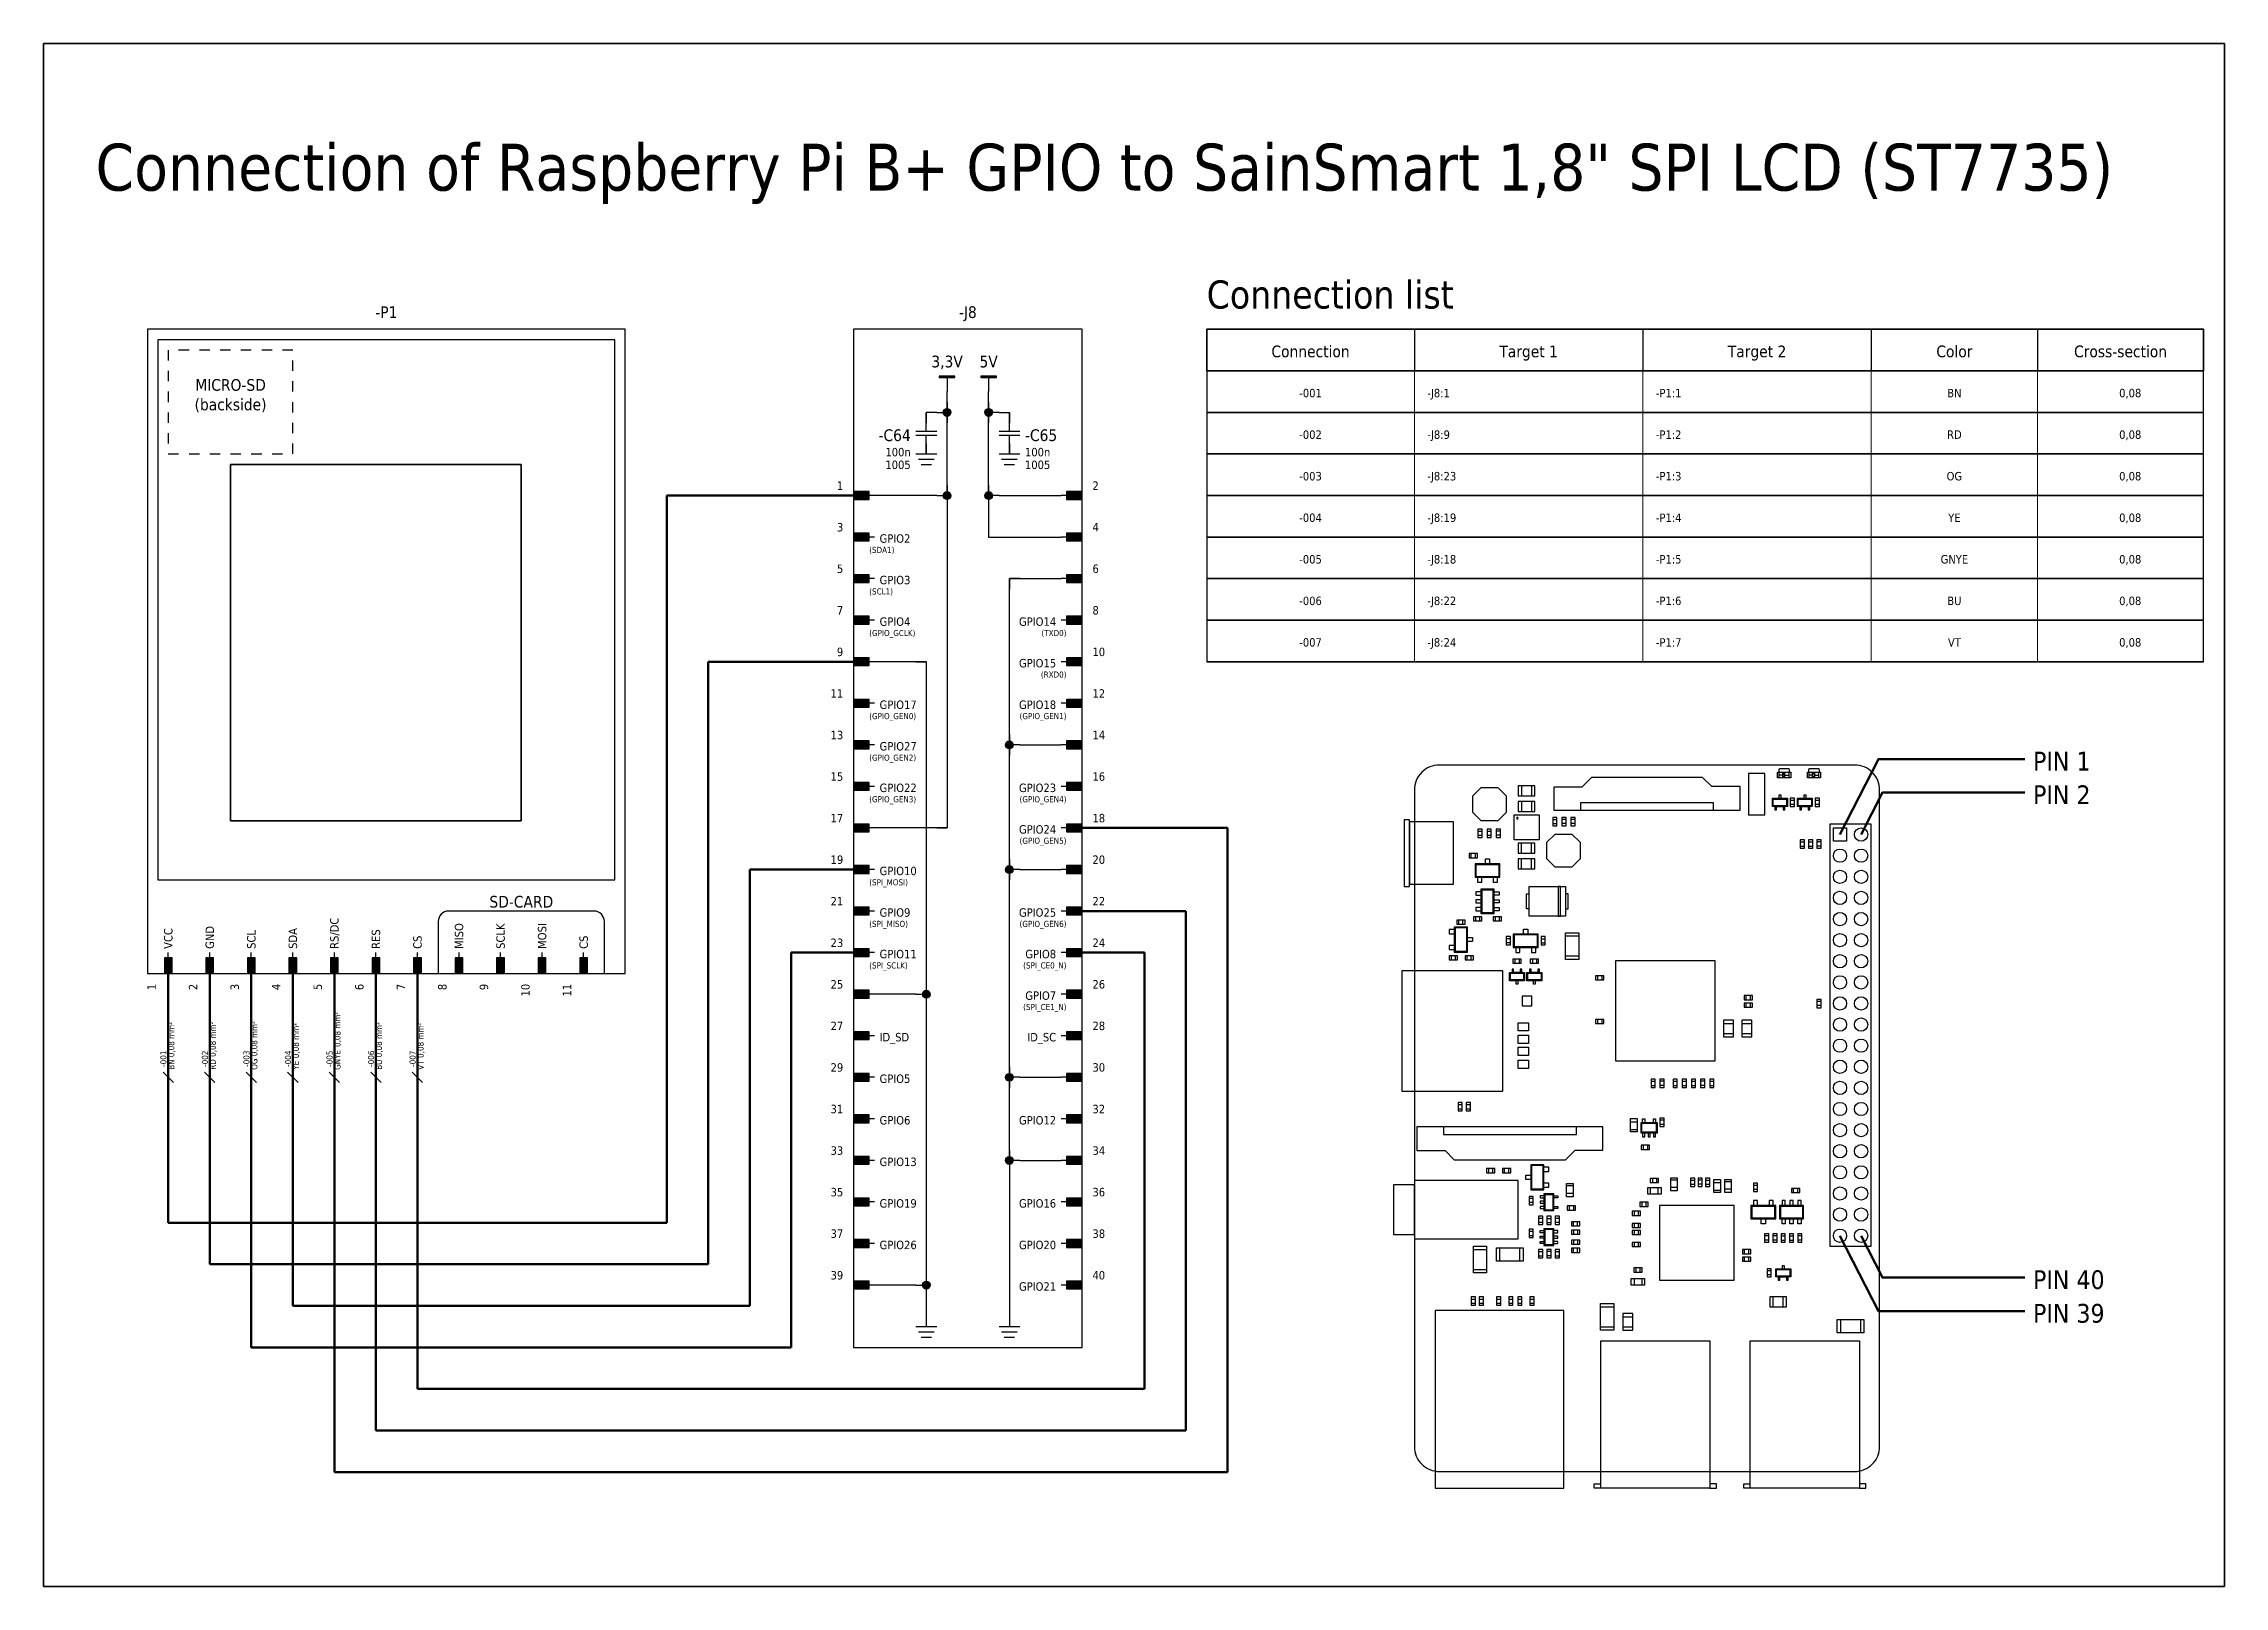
# Model space of a CAD drawing. Header units: millimetres. Extents: x 0 to 420, y 0 to 297.
import ezdxf
from ezdxf.enums import TextEntityAlignment as Align

# ---------------------------------------------------------------- set-up
doc = ezdxf.new("R2010")
doc.units = ezdxf.units.MM
doc.linetypes.add('EPL_DASH', pattern=[1, 0.5, -0.5])
for name, color, linetype, lineweight in [('BOARD', 5, 'Continuous', 25), ('EPLAN100', 7, 'Continuous', 50), ('EPLAN108', 5, 'Continuous', 35), ('EPLAN200', 73, 'Continuous', 35), ('EPLAN201', 73, 'Continuous', 35), ('EPLAN205', 7, 'Continuous', 35), ('EPLAN300', 5, 'Continuous', 25), ('EPLAN305', 5, 'EPL_DASH', 25), ('EPLAN311', 1, 'Continuous', 25), ('EPLAN312', 1, 'Continuous', 25), ('EPLAN400', 5, 'Continuous', 35), ('EPLAN405', 1, 'Continuous', 25), ('EPLAN422', 7, 'Continuous', 35), ('EPLAN435', 7, 'Continuous', 35), ('EPLAN450', 73, 'Continuous', 35), ('EPLAN500', 7, 'Continuous', 35), ('EPLAN510', 5, 'Continuous', 25), ('EPLAN543', 1, 'Continuous', 25), ('EPLAN545', 1, 'Continuous', 25), ('TOP_COMPONENTS', 5, 'Continuous', 25)]:
    doc.layers.add(name, color=color, linetype=linetype, lineweight=lineweight)
doc.styles.add('Tahoma', font='tahoma.ttf')
picture_1 = doc.add_image_def('image1.jpg', size_in_pixel=(400, 490))

msp = doc.modelspace()

# ---------------------------------------------------------------- texts
at = {"layer": 'EPLAN108', "color": 5, "style": 'Tahoma'}
msp.add_text('Connection of Raspberry Pi B+ GPIO to SainSmart 1,8" SPI LCD (ST7735)', height=9.03, dxfattribs=at).set_placement((10, 266), align=Align.BOTTOM_LEFT)
for s, p in [('PIN 1', (383.14, 158.87)), ('PIN 2', (383.14, 152.4)), ('PIN 40', (383.14, 59.05)), ('PIN 39', (383.14, 52.57))]:
    msp.add_text(s, height=3.612, dxfattribs=at).set_placement(p, align=Align.MIDDLE_LEFT)
msp.add_text('SD-CARD', height=2.257, dxfattribs=at).set_placement((92, 130), align=Align.BOTTOM_CENTER)
at = {"layer": 'EPLAN108', "color": 5, "insert": (36, 226), "char_height": 2.257, "attachment_point": 8, "style": 'Tahoma'}
msp.add_mtext('MICRO-SD\\P(backside)', dxfattribs=at)
at = {"layer": 'EPLAN200', "color": 73, "style": 'Tahoma'}
msp.add_text('Connection list', height=5.418, dxfattribs=at).set_placement((224, 246))

# ---------------------------------------------------------------- blocks, each defined once
blk = doc.blocks.new('EPLFRAME')
at = {"layer": 'EPLAN201', "color": 73, "linetype": 'Continuous', "lineweight": 35, "ltscale": 4}
blk.add_lwpolyline([(0, 0), (420, 0), (420, 297), (0, 297)], close=True, dxfattribs=at)
blk = doc.blocks.new('EPLFORMCAPTION')
at = {"layer": 'EPLAN200', "color": 73, "linetype": 'Continuous', "lineweight": 25, "ltscale": 4}
for p, q in [((40, 0), (40, -8)), ((84, 0), (84, -8)), ((128, 0), (128, -8)), ((160, 0), (160, -8))]:
    blk.add_line(p, q, dxfattribs=at)
at = {"layer": 'EPLAN200', "color": 73, "linetype": 'Continuous', "lineweight": 35, "ltscale": 4}
blk.add_lwpolyline([(0, -8), (192, -8), (192, 0), (0, 0)], close=True, dxfattribs=at)
at = {"layer": 'EPLAN200', "color": 73, "style": 'Tahoma'}
for s, height, p in [('Connection', 2.257, (20, -4.25)), ('Target 1', 2.257, (62, -4.25)), ('Target 2', 2.257, (106, -4.25)), ('Color', 2.257, (144, -4.25)), ('Cross-section', 2.2575, (176, -4.25))]:
    blk.add_text(s, height=height, dxfattribs=at).set_placement(p, align=Align.MIDDLE_CENTER)
blk = doc.blocks.new('EPLFORMDATA')
at = {"layer": 'EPLAN200', "color": 73, "linetype": 'Continuous', "lineweight": 13, "ltscale": 4}
for p, q in [((40, -0.15), (40, -7.85)), ((84, -0.15), (84, -7.85)), ((128, -0.15), (128, -7.85)), ((160, -0.15), (160, -7.85))]:
    blk.add_line(p, q, dxfattribs=at)
at = {"layer": 'EPLAN200', "color": 73, "linetype": 'Continuous', "lineweight": 25, "ltscale": 4}
blk.add_lwpolyline([(0, -8), (192, -8), (192, 0), (0, 0)], close=True, dxfattribs=at)
at = {"color": 73}
for tag, p in [('0_31011', (20, -3.76)), ('0_31004', (144, -3.76))]:
    blk.add_attdef(tag, text='', height=1.63, dxfattribs=at).set_placement(p, align=Align.MIDDLE_CENTER)
for tag, p in [('0_20048', (42.5, -3.76)), ('0_20048_1', (86.5, -3.76))]:
    blk.add_attdef(tag, text='', height=1.63, dxfattribs=at).set_placement(p, align=Align.MIDDLE_LEFT)
blk.add_attdef('0_31002', text='', height=1.63, dxfattribs=at).set_placement((180, -3.76), align=Align.MIDDLE_RIGHT)
blk = doc.blocks.new('EPLFORMFOOTER')
at = {"layer": 'EPLAN200', "color": 73, "linetype": 'Continuous', "lineweight": 35, "ltscale": 4}
blk.add_line((0, 0), (192, 0), dxfattribs=at)
blk = doc.blocks.new('EPLSYM_LibrarySPECIAL_Symbol0_Variant0_Placement1')
at = {"layer": 'EPLAN305', "color": 5, "linetype": 'Continuous', "lineweight": 25, "ltscale": 4}
blk.add_lwpolyline([(0, -196), (44, -196), (44, 0), (0, 0)], close=True, dxfattribs=at)
at = {"color": 5}
blk.add_attdef('17_20010', text='', height=2.26, dxfattribs=at).set_placement((-1.5, -0.5), align=Align.BOTTOM_CENTER)
at = {"color": 73}
blk.add_attdef('17_20300', text='', height=1.63, dxfattribs=at).set_placement((-1.5, -4.25), align=Align.BOTTOM_CENTER)
at = {"color": 0}
for tag, p in [('17_20901[1]', (-1.5, -9.65)), ('17_20027', (-1.5, -6.95)), ('17_20011', (-1.5, -12.35)), ('17_20025', (-1.5, -15.05)), ('17_20024', (-1.5, -17.75))]:
    blk.add_attdef(tag, text='', height=1.63, dxfattribs=at).set_placement(p, align=Align.BOTTOM_CENTER)
blk = doc.blocks.new('EPLSYM_LibraryIEC_symbol_Symbol238_Variant1_Placement1')
at = {"layer": 'EPLAN300', "linetype": 'Continuous', "lineweight": 25, "ltscale": 4}
blk.add_hatch(color=5, dxfattribs=at).paths.add_polyline_path([(-1, -0.75), (-1, 0.75), (-4, 0.75), (-4, -0.75)], flags=0)
at = {"layer": 'EPLAN300', "color": 5, "linetype": 'Continuous', "lineweight": 25, "ltscale": 4}
blk.add_line((0, 0), (-1, 0), dxfattribs=at)
blk.add_lwpolyline([(-1, -0.75), (-1, 0.75), (-4, 0.75), (-4, -0.75)], close=True, dxfattribs=at)
at = {"color": 5}
blk.add_attdef('17_20010', text='', height=2.2575, dxfattribs=at).set_placement((0, 6.2575), align=Align.CENTER)
at = {"color": 0}
for tag, p in [('17_20011', (0, 7.57045)), ('17_20024', (0, -6.7)), ('17_20025', (0, -9.4)), ('17_20901[1]', (0, -12.1))]:
    blk.add_attdef(tag, text='', height=1.6254, dxfattribs=at).set_placement(p, align=Align.BOTTOM_CENTER)
blk.add_attdef('17_20030', text='', height=1.6254, dxfattribs=at).set_placement((-1, 0.6), align=Align.BOTTOM_RIGHT)
at = {"color": 5}
for tag, p in [('17_20029[2]', (-4, 2.1)), ('17_20029[1]', (1.6, 0.6))]:
    blk.add_attdef(tag, text='', height=1.1739, dxfattribs=at).set_placement(p, align=Align.BOTTOM_LEFT)
at = {"color": 0}
blk.add_attdef('17_20027', text='', height=1.6254, dxfattribs=at).set_placement((0, -3.2), align=Align.TOP_CENTER)
at = {"color": 73}
blk.add_attdef('17_20300', text='', height=1.6254, dxfattribs=at).set_placement((0, -14.8), align=Align.BOTTOM_CENTER)
blk.add_attdef('17_20304', text='', height=1.6254, dxfattribs=at).set_placement((0, -17.5), align=Align.BOTTOM_LEFT)
at = {"color": 3}
blk.add_attdef('17_20201[1]', text='', height=1.6254, dxfattribs=at).set_placement((0, -20.2), align=Align.BOTTOM_CENTER)
blk = doc.blocks.new('EPLSYM_LibraryIEC_symbol_Symbol238_Variant3_Placement1')
at = {"layer": 'EPLAN300', "linetype": 'Continuous', "lineweight": 25, "ltscale": 4}
blk.add_hatch(color=5, dxfattribs=at).paths.add_polyline_path([(4, -0.75), (4, 0.75), (1, 0.75), (1, -0.75)], flags=0)
at = {"layer": 'EPLAN300', "color": 5, "linetype": 'Continuous', "lineweight": 25, "ltscale": 4}
blk.add_line((1, 0), (0, 0), dxfattribs=at)
blk.add_lwpolyline([(4, -0.75), (4, 0.75), (1, 0.75), (1, -0.75)], close=True, dxfattribs=at)
at = {"color": 5}
blk.add_attdef('17_20010', text='', height=2.2575, dxfattribs=at).set_placement((0, 6.2575), align=Align.CENTER)
at = {"color": 0}
for tag, p in [('17_20011', (0, 7.57045)), ('17_20024', (0, -6.7)), ('17_20025', (0, -9.4)), ('17_20901[1]', (0, -12.1))]:
    blk.add_attdef(tag, text='', height=1.6254, dxfattribs=at).set_placement(p, align=Align.BOTTOM_CENTER)
at = {"color": 5}
blk.add_attdef('17_20029[1]', text='', height=1.1739, dxfattribs=at).set_placement((-1.6, 0.6), align=Align.BOTTOM_RIGHT)
at = {"color": 0}
blk.add_attdef('17_20030', text='', height=1.6254, dxfattribs=at).set_placement((1, 0.6), align=Align.BOTTOM_LEFT)
at = {"color": 5}
blk.add_attdef('17_20029[2]', text='', height=1.1739, dxfattribs=at).set_placement((3.4, 2.1), align=Align.BOTTOM_LEFT)
at = {"color": 0}
blk.add_attdef('17_20027', text='', height=1.6254, dxfattribs=at).set_placement((0, -3.2), align=Align.TOP_CENTER)
at = {"color": 73}
blk.add_attdef('17_20300', text='', height=1.6254, dxfattribs=at).set_placement((0, -14.8), align=Align.BOTTOM_CENTER)
blk.add_attdef('17_20304', text='', height=1.6254, dxfattribs=at).set_placement((0, -17.5), align=Align.BOTTOM_LEFT)
at = {"color": 3}
blk.add_attdef('17_20201[1]', text='', height=1.6254, dxfattribs=at).set_placement((0, -20.2), align=Align.BOTTOM_RIGHT)
blk = doc.blocks.new('EPLSYM_LibraryIEC_symbol_Symbol300_Variant0_Placement1')
at = {"layer": 'EPLAN300', "color": 5, "linetype": 'Continuous', "lineweight": 25, "ltscale": 4}
for p, q in [((-2, 0), (2, 0)), ((0, 2), (0, 0)), ((-1.5, -1), (1.5, -1)), ((-1, -2), (1, -2))]:
    blk.add_line(p, q, dxfattribs=at)
at = {"color": 5}
blk.add_attdef('17_20029[1]', text='', height=1.1739, dxfattribs=at).set_placement((0.6, 3.3), align=Align.BOTTOM_LEFT)
blk.add_attdef('17_20010', text='', height=2.2575, dxfattribs=at).set_placement((-4, -0.94), align=Align.MIDDLE_RIGHT)
at = {"color": 0}
blk.add_attdef('17_20028[1]', text='', height=1.6254, dxfattribs=at).set_placement((0.6, 0.6), align=Align.BOTTOM_LEFT)
at = {"color": 73}
blk.add_attdef('17_20300', text='', height=1.6254, dxfattribs=at).set_placement((-4, -3.9715), align=Align.MIDDLE_RIGHT)
at = {"color": 0}
for tag, p in [('17_20901[1]', (-4, -9.0475)), ('17_20027', (-4, -6.5095)), ('17_20011', (-4, -11.5855)), ('17_20025', (-4, -14.1235)), ('17_20024', (-4, -16.6615))]:
    blk.add_attdef(tag, text='', height=1.6254, dxfattribs=at).set_placement(p, align=Align.MIDDLE_RIGHT)
at = {"color": 3}
blk.add_attdef('17_20201[1]', text='', height=1.6254, dxfattribs=at).set_placement((-4, -19.1995), align=Align.MIDDLE_RIGHT)
blk = doc.blocks.new('EPLSYM_LibraryIEC_symbol_Symbol53_Variant0_Placement1')
at = {"layer": 'EPLAN300', "color": 5, "linetype": 'Continuous', "lineweight": 25, "ltscale": 4}
for p, q in [((-2, 0.4), (2, 0.4)), ((0, 0.4), (0, 4)), ((-2, -0.4), (2, -0.4)), ((0, -4), (0, -0.4))]:
    blk.add_line(p, q, dxfattribs=at)
at = {"color": 5}
blk.add_attdef('17_20029[1]', text='', height=1.1739, dxfattribs=at).set_placement((0.6, 5.3), align=Align.BOTTOM_LEFT)
at = {"color": 0}
blk.add_attdef('17_20028[1]', text='', height=1.6254, dxfattribs=at).set_placement((0.6, 2.6), align=Align.BOTTOM_LEFT)
at = {"color": 5}
blk.add_attdef('17_20010', text='', height=2.2575, dxfattribs=at).set_placement((-4, 0), align=Align.MIDDLE_RIGHT)
at = {"color": 73}
blk.add_attdef('17_20300', text='', height=1.6254, dxfattribs=at).set_placement((-4, -3.0315), align=Align.MIDDLE_RIGHT)
at = {"color": 5}
blk.add_attdef('17_20029[2]', text='', height=1.1739, dxfattribs=at).set_placement((0.6, -4.24), align=Align.TOP_LEFT)
at = {"color": 0}
blk.add_attdef('17_20028[2]', text='', height=1.6254, dxfattribs=at).set_placement((0.6, -2.08), align=Align.TOP_LEFT)
for tag, p in [('17_20901[1]', (-4, -8.1075)), ('17_20027', (-4, -5.5695)), ('17_20011', (-4, -10.6455)), ('17_20025', (-4, -13.1835)), ('17_20024', (-4, -15.7215))]:
    blk.add_attdef(tag, text='', height=1.6254, dxfattribs=at).set_placement(p, align=Align.MIDDLE_RIGHT)
at = {"color": 3}
blk.add_attdef('17_20201[1]', text='', height=1.6254, dxfattribs=at).set_placement((-4, -18.2595), align=Align.MIDDLE_RIGHT)
blk = doc.blocks.new('EPLSYM_LibraryIEC_symbol_Symbol297_Variant0_Placement1')
at = {"layer": 'EPLAN300', "linetype": 'Continuous', "lineweight": 25, "ltscale": 4}
blk.add_hatch(color=5, dxfattribs=at).paths.add_polyline_path([(-1.5, 3), (-1.5, 2.75), (1.5, 2.75), (1.5, 3)], flags=0)
at = {"layer": 'EPLAN300', "color": 5, "linetype": 'Continuous', "lineweight": 25, "ltscale": 4}
blk.add_line((0, 2.75), (0, 0), dxfattribs=at)
blk.add_lwpolyline([(-1.5, 3), (-1.5, 2.75), (1.5, 2.75), (1.5, 3)], close=True, dxfattribs=at)
at = {"color": 5}
blk.add_attdef('17_20010', text='', height=2.2575, dxfattribs=at).set_placement((-4, 0), align=Align.BOTTOM_CENTER)
at = {"color": 0}
blk.add_attdef('17_20028[1]', text='', height=1.6254, dxfattribs=at).set_placement((0.6, 0.32), align=Align.TOP_LEFT)
at = {"color": 73}
blk.add_attdef('17_20300', text='', height=1.6254, dxfattribs=at).set_placement((-4, -3.0315), align=Align.MIDDLE_RIGHT)
at = {"color": 5}
blk.add_attdef('17_20029[1]', text='', height=1.1739, dxfattribs=at).set_placement((0.6, -1.84), align=Align.TOP_LEFT)
at = {"color": 0}
for tag, p in [('17_20901[1]', (-4, -8.1075)), ('17_20027', (-4, -5.5695)), ('17_20011', (-4, -10.6455)), ('17_20025', (-4, -13.1835)), ('17_20024', (-4, -15.7215))]:
    blk.add_attdef(tag, text='', height=1.6254, dxfattribs=at).set_placement(p, align=Align.MIDDLE_RIGHT)
at = {"color": 3}
blk.add_attdef('17_20201[1]', text='', height=1.6254, dxfattribs=at).set_placement((-4, -18.2595), align=Align.MIDDLE_RIGHT)
blk = doc.blocks.new('EPLSYM_LibrarySPECIAL_Symbol0_Variant0_Placement1_1')
at = {"layer": 'EPLAN305', "color": 5, "linetype": 'Continuous', "lineweight": 25, "ltscale": 4}
blk.add_lwpolyline([(0, -124), (92, -124), (92, 0), (0, 0)], close=True, dxfattribs=at)
at = {"color": 5}
blk.add_attdef('17_20010', text='', height=2.26, dxfattribs=at).set_placement((-1.5, -0.5), align=Align.BOTTOM_CENTER)
at = {"color": 73}
blk.add_attdef('17_20300', text='', height=1.63, dxfattribs=at).set_placement((-1.5, -4.25), align=Align.BOTTOM_CENTER)
at = {"color": 0}
for tag, p in [('17_20901[1]', (-1.5, -9.65)), ('17_20027', (-1.5, -6.95)), ('17_20011', (-1.5, -12.35)), ('17_20025', (-1.5, -15.05)), ('17_20024', (-1.5, -17.75))]:
    blk.add_attdef(tag, text='', height=1.63, dxfattribs=at).set_placement(p, align=Align.BOTTOM_CENTER)
blk = doc.blocks.new('EPLSYM_LibraryIEC_symbol_Symbol238_Variant2_Placement1')
at = {"layer": 'EPLAN300', "linetype": 'Continuous', "lineweight": 25, "ltscale": 4}
blk.add_hatch(color=5, dxfattribs=at).paths.add_polyline_path([(-0.75, -4), (0.75, -4), (0.75, -1), (-0.75, -1)], flags=0)
at = {"layer": 'EPLAN300', "color": 5, "linetype": 'Continuous', "lineweight": 25, "ltscale": 4}
blk.add_line((0, -1), (0, 0), dxfattribs=at)
blk.add_lwpolyline([(-0.75, -4), (0.75, -4), (0.75, -1), (-0.75, -1)], close=True, dxfattribs=at)
at = {"color": 5}
blk.add_attdef('17_20010', text='', height=2.2575, dxfattribs=at).set_placement((-2.1, 0), align=Align.MIDDLE_RIGHT)
at = {"color": 0}
blk.add_attdef('17_20030', text='', height=1.6254, dxfattribs=at).set_placement((1, -1.9), align=Align.BOTTOM_RIGHT)
at = {"color": 5}
for tag, p in [('17_20029[1]', (1, 1)), ('17_20029[2]', (2.1, -5))]:
    blk.add_attdef(tag, text='', height=1.1739, dxfattribs=at).set_placement(p, align=Align.BOTTOM_LEFT)
at = {"color": 73}
blk.add_attdef('17_20300', text='', height=1.6254, dxfattribs=at).set_placement((-2.1, -3.0315), align=Align.MIDDLE_RIGHT)
blk.add_attdef('17_20304', text='', height=1.6254, dxfattribs=at).set_placement((-2.1, -5.925), align=Align.BOTTOM_LEFT)
at = {"color": 0}
for tag, p in [('17_20027', (-2.1, -8.1075)), ('17_20901[1]', (-2.1, -10.6455)), ('17_20011', (-2.1, -13.1835)), ('17_20025', (-2.1, -15.7215)), ('17_20024', (-2.1, -18.2595))]:
    blk.add_attdef(tag, text='', height=1.6254, dxfattribs=at).set_placement(p, align=Align.MIDDLE_RIGHT)
at = {"color": 3}
blk.add_attdef('17_20201[1]', text='', height=1.6254, dxfattribs=at).set_placement((-2.1, -22.125), align=Align.BOTTOM_LEFT)
blk = doc.blocks.new('EPLSYM_LibrarySPECIAL_Symbol308_Variant0_Placement0')
at = {"layer": 'EPLAN312', "color": 1, "linetype": 'Continuous', "lineweight": 25, "ltscale": 4}
blk.add_line((-1, 1), (1, -1), dxfattribs=at)

# ---------------------------------------------------------------- hatches: boundary and pattern name
at = {"layer": 'EPLAN311', "linetype": 'Continuous', "lineweight": 25, "ltscale": 4}
h = msp.add_hatch(color=1, dxfattribs=at)
edge = h.paths.add_edge_path(flags=0)
edge.add_arc((174, 226), 0.75, 0, 360)
h = msp.add_hatch(color=1, dxfattribs=at)
edge = h.paths.add_edge_path(flags=0)
edge.add_arc((182, 226), 0.75, 0, 360)
h = msp.add_hatch(color=1, dxfattribs=at)
edge = h.paths.add_edge_path(flags=0)
edge.add_arc((174, 210), 0.75, 0, 360)
h = msp.add_hatch(color=1, dxfattribs=at)
edge = h.paths.add_edge_path(flags=0)
edge.add_arc((182, 210), 0.75, 0, 360)
h = msp.add_hatch(color=1, dxfattribs=at)
edge = h.paths.add_edge_path(flags=0)
edge.add_arc((186, 162), 0.75, 0, 360)
h = msp.add_hatch(color=1, dxfattribs=at)
edge = h.paths.add_edge_path(flags=0)
edge.add_arc((186, 138), 0.75, 0, 360)
h = msp.add_hatch(color=1, dxfattribs=at)
edge = h.paths.add_edge_path(flags=0)
edge.add_arc((170, 114), 0.75, 0, 360)
h = msp.add_hatch(color=1, dxfattribs=at)
edge = h.paths.add_edge_path(flags=0)
edge.add_arc((186, 98), 0.75, 0, 360)
h = msp.add_hatch(color=1, dxfattribs=at)
edge = h.paths.add_edge_path(flags=0)
edge.add_arc((186, 82), 0.75, 0, 360)
h = msp.add_hatch(color=1, dxfattribs=at)
edge = h.paths.add_edge_path(flags=0)
edge.add_arc((170, 58), 0.75, 0, 360)

# ---------------------------------------------------------------- linework, layer by layer
at = {"layer": 'BOARD', "color": 5, "linetype": 'Continuous', "lineweight": 25}
msp.add_lwpolyline([(264, 153.32), (264, 26.92, 0.414214), (268.8, 22.12), (348.8, 22.12, 0.414214), (353.6, 26.92), (353.6, 153.32, 0.414214), (348.8, 158.12), (268.8, 158.12, 0.414214)], format="xyb", close=True, dxfattribs=at)
at = {"layer": 'EPLAN100', "color": 0, "linetype": 'EPL_DASH', "lineweight": 25, "ltscale": 4}
msp.add_lwpolyline([(24, 218), (48, 218), (48, 238), (24, 238)], close=True, dxfattribs=at)
at = {"layer": 'EPLAN100', "color": 0, "linetype": 'Continuous', "lineweight": 50, "ltscale": 4}
for points in [[(345.97, 144.73), (353.36, 159.27), (381.59, 159.27)], [(350.03, 144.73), (354.13, 152.8), (381.59, 152.8)], [(345.97, 67.51), (353.36, 52.97), (381.59, 52.97)], [(350.03, 67.51), (354.13, 59.45), (381.59, 59.45)]]:
    msp.add_lwpolyline(points, dxfattribs=at)
at = {"layer": 'EPLAN100', "color": 0, "linetype": 'Continuous', "lineweight": 25, "ltscale": 4}
msp.add_lwpolyline([(108, 118), (108, 128, 0.414214), (106, 130), (78, 130, 0.414214), (76, 128), (76, 118, 0.414214)], format="xyb", dxfattribs=at)
at = {"layer": 'EPLAN300', "color": 5, "linetype": 'Continuous', "lineweight": 25, "ltscale": 4}
msp.add_lwpolyline([(22, 136), (110, 136), (110, 240), (22, 240)], close=True, dxfattribs=at)
at = {"layer": 'EPLAN311', "color": 1, "linetype": 'Continuous', "lineweight": 25, "ltscale": 4}
for p, q in [((174, 228), (174, 224)), ((182, 228), (182, 224)), ((172, 226), (170, 226)), ((172, 226), (170, 226)), ((170, 226), (170, 224)), ((172, 226), (174, 226)), ((184, 226), (182, 226)), ((184, 226), (186, 226)), ((184, 226), (186, 226)), ((186, 226), (186, 224)), ((172, 210), (160, 210)), ((172, 210), (174, 210)), ((174, 212), (174, 208)), ((182, 212), (182, 208)), ((184, 210), (182, 210)), ((184, 210), (196, 210)), ((182, 204), (182, 202)), ((182, 202), (184, 202)), ((188, 194), (186, 194)), ((186, 194), (186, 192)), ((168, 178), (170, 178)), ((170, 178), (170, 176)), ((186, 164), (186, 160)), ((188, 162), (186, 162)), ((174, 148), (174, 146)), ((172, 146), (174, 146)), ((186, 140), (186, 136)), ((188, 138), (186, 138)), ((168, 114), (170, 114)), ((170, 116), (170, 112)), ((186, 100), (186, 96)), ((188, 98), (186, 98)), ((186, 84), (186, 80)), ((188, 82), (186, 82)), ((170, 60), (170, 56)), ((168, 58), (170, 58))]:
    msp.add_line(p, q, dxfattribs=at)
at = {"layer": 'EPLAN311', "color": 14, "linetype": 'Continuous', "lineweight": 50, "ltscale": 4}
for p, q in [((122, 210), (120, 210)), ((120, 210), (120, 208)), ((210, 122), (212, 122)), ((212, 122), (212, 120)), ((24, 72), (24, 70)), ((120, 72), (120, 70)), ((24, 70), (26, 70)), ((118, 70), (120, 70)), ((72, 40), (72, 38)), ((72, 38), (74, 38)), ((210, 38), (212, 38)), ((212, 40), (212, 38))]:
    msp.add_line(p, q, dxfattribs=at)
at = {"layer": 'EPLAN311', "color": 1, "linetype": 'Continuous', "lineweight": 50, "ltscale": 4}
for p, q in [((130, 178), (128, 178)), ((128, 178), (128, 176)), ((32, 64), (32, 62)), ((128, 64), (128, 62)), ((32, 62), (34, 62)), ((126, 62), (128, 62))]:
    msp.add_line(p, q, dxfattribs=at)
at = {"layer": 'EPLAN311', "color": 3, "linetype": 'Continuous', "lineweight": 50, "ltscale": 4}
for p, q in [((226, 146), (228, 146)), ((228, 146), (228, 144)), ((56, 24), (56, 22)), ((56, 22), (58, 22)), ((226, 22), (228, 22)), ((228, 24), (228, 22))]:
    msp.add_line(p, q, dxfattribs=at)
at = {"layer": 'EPLAN311', "color": 2, "linetype": 'Continuous', "lineweight": 50, "ltscale": 4}
for p, q in [((138, 138), (136, 138)), ((136, 138), (136, 136)), ((48, 56), (48, 54)), ((136, 56), (136, 54)), ((48, 54), (50, 54)), ((134, 54), (136, 54))]:
    msp.add_line(p, q, dxfattribs=at)
at = {"layer": 'EPLAN311', "color": 5, "linetype": 'Continuous', "lineweight": 50, "ltscale": 4}
for p, q in [((218, 130), (220, 130)), ((220, 130), (220, 128)), ((64, 32), (64, 30)), ((64, 30), (66, 30)), ((218, 30), (220, 30)), ((220, 32), (220, 30))]:
    msp.add_line(p, q, dxfattribs=at)
at = {"layer": 'EPLAN311', "color": 30, "linetype": 'Continuous', "lineweight": 50, "ltscale": 4}
for p, q in [((146, 122), (144, 122)), ((144, 122), (144, 120)), ((40, 48), (40, 46)), ((144, 48), (144, 46)), ((40, 46), (42, 46)), ((142, 46), (144, 46))]:
    msp.add_line(p, q, dxfattribs=at)
at = {"layer": 'EPLAN311', "color": 1, "linetype": 'Continuous', "lineweight": 25, "ltscale": 4}
for centre in [(174, 226), (182, 226), (174, 210), (182, 210), (186, 162), (186, 138), (170, 114), (186, 98), (186, 82), (170, 58)]:
    msp.add_circle(centre, 0.75, dxfattribs=at)
at = {"layer": 'EPLAN510', "color": 14, "linetype": 'Continuous', "lineweight": 50, "ltscale": 4}
for p, q in [((156, 210), (120, 210)), ((120, 210), (120, 70)), ((200, 122), (212, 122)), ((212, 122), (212, 38)), ((24, 70), (24, 118)), ((72, 38), (72, 118)), ((24, 70), (120, 70)), ((212, 38), (72, 38))]:
    msp.add_line(p, q, dxfattribs=at)
at = {"layer": 'EPLAN510', "color": 1, "linetype": 'Continuous', "lineweight": 50, "ltscale": 4}
for p, q in [((156, 178), (128, 178)), ((128, 178), (128, 62)), ((32, 62), (32, 118)), ((32, 62), (128, 62))]:
    msp.add_line(p, q, dxfattribs=at)
at = {"layer": 'EPLAN510', "color": 3, "linetype": 'Continuous', "lineweight": 50, "ltscale": 4}
for p, q in [((200, 146), (228, 146)), ((228, 22), (228, 146)), ((56, 22), (56, 118)), ((56, 22), (228, 22))]:
    msp.add_line(p, q, dxfattribs=at)
at = {"layer": 'EPLAN510', "color": 2, "linetype": 'Continuous', "lineweight": 50, "ltscale": 4}
for p, q in [((156, 138), (136, 138)), ((136, 138), (136, 54)), ((48, 54), (48, 118)), ((48, 54), (136, 54))]:
    msp.add_line(p, q, dxfattribs=at)
at = {"layer": 'EPLAN510', "color": 5, "linetype": 'Continuous', "lineweight": 50, "ltscale": 4}
for p, q in [((200, 130), (220, 130)), ((220, 30), (220, 130)), ((64, 30), (64, 118)), ((220, 30), (64, 30))]:
    msp.add_line(p, q, dxfattribs=at)
at = {"layer": 'EPLAN510', "color": 30, "linetype": 'Continuous', "lineweight": 50, "ltscale": 4}
for p, q in [((156, 122), (144, 122)), ((144, 122), (144, 46)), ((40, 46), (40, 118)), ((40, 46), (144, 46))]:
    msp.add_line(p, q, dxfattribs=at)
at = {"layer": 'EPLAN543', "color": 1, "linetype": 'Continuous', "lineweight": 25, "ltscale": 4}
for p, q in [((174, 226), (174, 230)), ((182, 226), (182, 230)), ((174, 210), (174, 226)), ((182, 210), (182, 226)), ((174, 210), (174, 146)), ((182, 210), (182, 202)), ((182, 202), (196, 202)), ((174, 146), (160, 146))]:
    msp.add_line(p, q, dxfattribs=at)
at = {"layer": 'EPLAN545', "color": 1, "linetype": 'Continuous', "lineweight": 25, "ltscale": 4}
for p, q in [((186, 162), (186, 194)), ((186, 194), (196, 194)), ((170, 178), (160, 178)), ((170, 178), (170, 114)), ((186, 138), (186, 162)), ((188, 162), (196, 162)), ((186, 98), (186, 138)), ((188, 138), (196, 138)), ((168, 114), (160, 114)), ((170, 114), (170, 58)), ((186, 82), (186, 98)), ((188, 98), (196, 98)), ((186, 82), (186, 52)), ((188, 82), (196, 82)), ((168, 58), (160, 58)), ((170, 58), (170, 52))]:
    msp.add_line(p, q, dxfattribs=at)
at = {"layer": 'TOP_COMPONENTS', "color": 5, "linetype": 'Continuous', "lineweight": 25}
for p, q in [((334.24, 155.64), (334.24, 156.76)), ((334.88, 156.68), (334.88, 155.72)), ((335.36, 156.2), (336, 156.2)), ((336.16, 155.64), (336.16, 156.76)), ((340, 155.64), (340, 156.76)), ((340.64, 156.68), (340.64, 155.72)), ((341.12, 156.2), (341.76, 156.2)), ((341.92, 155.64), (341.92, 156.76)), ((284.64, 154.12), (284.64, 152.2)), ((286.56, 154.12), (286.56, 152.2)), ((337.2, 151.32), (336.4, 151.32)), ((342, 151.32), (341.2, 151.32)), ((284.64, 151.08), (284.64, 149.16)), ((286.56, 151.08), (286.56, 149.16)), ((290.64, 147.64), (291.44, 147.64)), ((293.2, 147.64), (292.4, 147.64)), ((294.96, 147.64), (294.16, 147.64)), ((337.2, 150.52), (336.4, 150.52)), ((342, 150.52), (341.2, 150.52)), ((276.24, 145.4), (277.04, 145.4)), ((276.24, 144.6), (277.04, 144.6)), ((278, 145.4), (278.8, 145.4)), ((278, 144.6), (278.8, 144.6)), ((280.56, 145.4), (279.76, 145.4)), ((280.56, 144.6), (279.76, 144.6)), ((284.64, 141.16), (284.64, 143.08)), ((286.56, 141.16), (286.56, 143.08)), ((290.64, 146.84), (291.44, 146.84)), ((293.2, 146.84), (292.4, 146.84)), ((294.96, 146.84), (294.16, 146.84)), ((338.32, 143.32), (339.12, 143.32)), ((339.92, 143.32), (340.72, 143.32)), ((342.32, 143.32), (341.52, 143.32)), ((274.96, 140.28), (274.96, 141.08)), ((275.76, 140.28), (275.76, 141.08)), ((284.64, 138.12), (284.64, 140.04)), ((286.56, 138.12), (286.56, 140.04)), ((338.32, 142.52), (339.12, 142.52)), ((339.92, 142.52), (340.72, 142.52)), ((342.32, 142.52), (341.52, 142.52)), ((272.56, 127.48), (272.56, 128.28)), ((273.36, 127.48), (273.36, 128.28)), ((275.76, 128.92), (275.76, 128.12)), ((276.56, 128.92), (276.56, 128.12)), ((279.6, 128.12), (279.6, 128.92)), ((280.4, 128.12), (280.4, 128.92)), ((282.48, 124.68), (281.68, 124.68)), ((282.48, 123.88), (281.68, 123.88)), ((288.4, 124.68), (289.2, 124.68)), ((288.4, 123.88), (289.2, 123.88)), ((295.68, 125.16), (293.12, 125.16)), ((271.12, 120.6), (271.12, 121.4)), ((271.92, 120.6), (271.92, 121.4)), ((274.16, 120.6), (274.16, 121.4)), ((274.96, 120.6), (274.96, 121.4)), ((283.36, 120.76), (283.36, 119.96)), ((284.16, 120.76), (284.16, 119.96)), ((286.72, 120.76), (286.72, 119.96)), ((287.52, 120.76), (287.52, 119.96)), ((295.68, 121.32), (293.12, 121.32)), ((299.28, 117.56), (299.28, 116.76)), ((300.08, 117.56), (300.08, 116.76)), ((327.92, 112.92), (327.92, 113.72)), ((328.72, 112.92), (328.72, 113.72)), ((327.92, 111.48), (327.92, 112.28)), ((328.72, 111.48), (328.72, 112.28)), ((342.32, 112.6), (341.52, 112.6)), ((342.32, 111.8), (341.52, 111.8)), ((299.28, 109.16), (299.28, 108.36)), ((300.08, 109.16), (300.08, 108.36)), ((323.52, 108.36), (325.44, 108.36)), ((323.52, 106.44), (325.44, 106.44)), ((327.04, 108.36), (328.96, 108.36)), ((327.04, 106.44), (328.96, 106.44)), ((309.6, 97.24), (310.4, 97.24)), ((312.08, 97.24), (311.28, 97.24)), ((313.84, 97.24), (314.64, 97.24)), ((315.6, 97.24), (316.4, 97.24)), ((317.36, 97.24), (318.16, 97.24)), ((319.92, 97.24), (319.12, 97.24)), ((320.88, 97.24), (321.68, 97.24)), ((272.4, 92.76), (273.2, 92.76)), ((274, 92.76), (274.8, 92.76)), ((309.6, 96.44), (310.4, 96.44)), ((312.08, 96.44), (311.28, 96.44)), ((313.84, 96.44), (314.64, 96.44)), ((315.6, 96.44), (316.4, 96.44)), ((317.36, 96.44), (318.16, 96.44)), ((319.92, 96.44), (319.12, 96.44)), ((320.88, 96.44), (321.68, 96.44)), ((272.4, 91.96), (273.2, 91.96)), ((274, 91.96), (274.8, 91.96)), ((305.6, 89.4), (306.88, 89.4)), ((308.36, 90), (308.36, 89.24)), ((310.44, 90), (310.44, 89.24)), ((312.08, 89.72), (311.28, 89.72)), ((312.08, 88.92), (311.28, 88.92)), ((305.6, 87.96), (306.88, 87.96)), ((308.08, 84.92), (308.08, 84.12)), ((308.88, 84.92), (308.88, 84.12)), ((278.32, 79.64), (278.32, 80.44)), ((279.12, 79.64), (279.12, 80.44)), ((281.36, 79.64), (281.36, 80.44)), ((282.16, 79.64), (282.16, 80.44)), ((294.56, 77.08), (293.28, 77.08)), ((294.56, 75.64), (293.28, 75.64)), ((309.44, 76.76), (309.44, 75.48)), ((309.84, 78.52), (309.84, 77.72)), ((310.64, 78.52), (310.64, 77.72)), ((310.88, 76.76), (310.88, 75.48)), ((314.64, 78.2), (313.36, 78.2)), ((314.64, 76.76), (313.36, 76.76)), ((317.2, 78.2), (318, 78.2)), ((317.2, 77.4), (318, 77.4)), ((319.44, 78.2), (318.64, 78.2)), ((319.44, 77.4), (318.64, 77.4)), ((320.08, 78.2), (320.88, 78.2)), ((320.08, 77.4), (320.88, 77.4)), ((321.68, 77.72), (322.96, 77.72)), ((321.68, 76.28), (322.96, 76.28)), ((325.04, 77.88), (323.76, 77.88)), ((325.04, 76.44), (323.76, 76.44)), ((329.28, 77.24), (330.08, 77.24)), ((329.28, 76.44), (330.08, 76.44)), ((337.04, 75.8), (337.04, 76.6)), ((337.84, 75.8), (337.84, 76.6)), ((286.88, 74.68), (286.08, 74.68)), ((286.88, 73.88), (286.08, 73.88)), ((291.64, 74.8), (290.88, 74.8)), ((291.64, 72.72), (290.88, 72.72)), ((293.84, 73.24), (293.84, 72.44)), ((294.64, 73.24), (294.64, 72.44)), ((306.32, 72.2), (306.32, 71.4)), ((307.12, 72.2), (307.12, 71.4)), ((307.84, 73.16), (307.84, 73.96)), ((308.64, 73.16), (308.64, 73.96)), ((286.08, 68.36), (286.88, 68.36)), ((286.08, 67.56), (286.88, 67.56)), ((288.72, 70.84), (287.92, 70.84)), ((288.72, 70.04), (287.92, 70.04)), ((288.2, 68.48), (288.96, 68.48)), ((288.2, 67.44), (288.96, 67.44)), ((289.52, 70.84), (290.32, 70.84)), ((289.52, 70.04), (290.32, 70.04)), ((291.92, 70.84), (291.12, 70.84)), ((291.92, 70.04), (291.12, 70.04)), ((294.64, 69.4), (294.64, 70.2)), ((294.64, 68.6), (294.64, 67.8)), ((295.44, 69.4), (295.44, 70.2)), ((295.44, 68.6), (295.44, 67.8)), ((306.32, 69.88), (306.32, 69.08)), ((306.32, 68.52), (306.32, 67.72)), ((307.12, 69.88), (307.12, 69.08)), ((307.12, 68.52), (307.12, 67.72)), ((332.24, 67.48), (331.44, 67.48)), ((333.84, 67.48), (333.04, 67.48)), ((334.64, 67.48), (335.44, 67.48)), ((336.24, 67.48), (337.04, 67.48)), ((338.64, 67.48), (337.84, 67.48)), ((275.36, 64.84), (277.92, 64.84)), ((280.48, 62.6), (280.48, 65.16)), ((284.32, 62.6), (284.32, 65.16)), ((287.92, 64.44), (288.72, 64.44)), ((287.92, 63.64), (288.72, 63.64)), ((288.2, 66.4), (288.96, 66.4)), ((290.32, 64.44), (289.52, 64.44)), ((290.32, 63.64), (289.52, 63.64)), ((291.12, 64.44), (291.92, 64.44)), ((291.12, 63.64), (291.92, 63.64)), ((294.64, 66.68), (294.64, 65.88)), ((294.64, 64.28), (294.64, 65.08)), ((295.44, 66.68), (295.44, 65.88)), ((295.44, 64.28), (295.44, 65.08)), ((306.32, 66.2), (306.32, 65.4)), ((307.12, 66.2), (307.12, 65.4)), ((327.6, 64.04), (327.6, 64.84)), ((327.6, 62.6), (327.6, 63.4)), ((328.4, 64.04), (328.4, 64.84)), ((328.4, 62.6), (328.4, 63.4)), ((332.24, 66.68), (331.44, 66.68)), ((333.84, 66.68), (333.04, 66.68)), ((334.64, 66.68), (335.44, 66.68)), ((336.24, 66.68), (337.04, 66.68)), ((338.64, 66.68), (337.84, 66.68)), ((275.36, 61), (277.92, 61)), ((306.4, 57.96), (306.4, 59.24)), ((306.64, 61.32), (306.64, 60.52)), ((307.44, 61.32), (307.44, 60.52)), ((307.84, 57.96), (307.84, 59.24)), ((332.72, 60.76), (331.92, 60.76)), ((332.72, 59.96), (331.92, 59.96)), ((274.96, 55.32), (275.76, 55.32)), ((276.48, 55.32), (277.28, 55.32)), ((279.84, 55.32), (280.64, 55.32)), ((282.16, 55.32), (282.96, 55.32)), ((283.92, 55.32), (284.72, 55.32)), ((286.24, 55.32), (287.04, 55.32)), ((333.12, 53.8), (333.12, 55.72)), ((335.04, 53.8), (335.04, 55.72)), ((274.96, 54.52), (275.76, 54.52)), ((276.48, 54.52), (277.28, 54.52)), ((279.84, 54.52), (280.64, 54.52)), ((282.16, 54.52), (282.96, 54.52)), ((283.92, 54.52), (284.72, 54.52)), ((286.24, 54.52), (287.04, 54.52)), ((299.84, 53.8), (302.4, 53.8)), ((304.16, 51.88), (306.08, 51.88)), ((346.08, 51.4), (346.08, 48.84)), ((349.92, 51.4), (349.92, 48.84)), ((299.84, 49.96), (302.4, 49.96)), ((304.16, 49.96), (306.08, 49.96))]:
    msp.add_line(p, q, dxfattribs=at)
for points in [[(326.72, 149.4), (326.72, 153.96), (321.28, 153.96), (319.52, 155.72), (298.08, 155.72), (296.24, 153.88), (290.88, 153.88), (290.88, 149.4), (326.72, 149.4)], [(331.52, 148.52), (331.52, 156.52), (328.32, 156.52), (328.32, 148.52), (331.52, 148.52)], [(333.92, 156.76), (336.48, 156.76), (336.48, 155.64), (333.92, 155.64), (333.92, 156.76)], [(336.24, 156.76), (336.24, 157.24), (336.08, 157.4), (334.32, 157.4), (334.16, 157.24), (334.16, 156.76)], [(334.88, 156.2), (335.36, 155.72), (335.36, 156.68), (334.88, 156.2), (334.4, 156.2)], [(339.68, 156.76), (342.24, 156.76), (342.24, 155.64), (339.68, 155.64), (339.68, 156.76)], [(342, 156.76), (342, 157.24), (341.84, 157.4), (340.08, 157.4), (339.92, 157.24), (339.92, 156.76)], [(340.64, 156.2), (341.12, 155.72), (341.12, 156.68), (340.64, 156.2), (340.16, 156.2)], [(275.28, 149), (275.28, 152.2), (276.88, 153.8), (280.08, 153.8), (281.68, 152.2), (281.68, 149), (280.08, 147.4), (276.88, 147.4), (275.28, 149)], [(284, 154.12), (284, 152.2), (287.2, 152.2), (287.2, 154.12), (284, 154.12)], [(332.96, 150.12), (332.96, 151.72), (335.84, 151.72), (335.84, 150.12), (332.96, 150.12)], [(333.12, 150.28), (333.12, 151.56), (335.68, 151.56), (335.68, 150.28), (333.12, 150.28)], [(334.24, 151.72), (334.24, 152.36), (334.56, 152.36), (334.56, 151.72)], [(336.4, 150.12), (337.2, 150.12), (337.2, 151.72), (336.4, 151.72), (336.4, 150.12)], [(337.76, 150.12), (337.76, 151.72), (340.64, 151.72), (340.64, 150.12), (337.76, 150.12)], [(337.92, 150.28), (337.92, 151.56), (340.48, 151.56), (340.48, 150.28), (337.92, 150.28)], [(339.04, 151.72), (339.04, 152.36), (339.36, 152.36), (339.36, 151.72)], [(341.2, 150.12), (342, 150.12), (342, 151.72), (341.2, 151.72), (341.2, 150.12)], [(262.05, 147.59), (262.05, 134.73), (263.04, 134.73), (263.04, 147.59), (262.05, 147.59)], [(263.04, 147.16), (263.04, 135.16), (271.54, 135.16), (271.54, 147.16), (263.04, 147.16)], [(283.2, 148.52), (288, 148.52), (288, 143.72), (283.2, 143.72), (283.2, 148.52)], [(284, 151.08), (284, 149.16), (287.2, 149.16), (287.2, 151.08), (284, 151.08)], [(291.44, 148.04), (290.64, 148.04), (290.64, 146.44), (291.44, 146.44), (291.44, 148.04)], [(293.2, 148.04), (292.4, 148.04), (292.4, 146.44), (293.2, 146.44), (293.2, 148.04)], [(294.16, 146.44), (294.96, 146.44), (294.96, 148.04), (294.16, 148.04), (294.16, 146.44)], [(321.6, 149.4), (321.6, 150.84), (296, 150.84), (296, 149.4)], [(333.44, 150.12), (333.44, 149.48), (333.76, 149.48), (333.76, 150.12), (335.04, 150.12), (335.04, 149.48), (335.36, 149.48), (335.36, 150.12)], [(338.24, 150.12), (338.24, 149.48), (338.56, 149.48), (338.56, 150.12), (339.84, 150.12), (339.84, 149.48), (340.16, 149.48), (340.16, 150.12)], [(277.04, 145.8), (276.24, 145.8), (276.24, 144.2), (277.04, 144.2), (277.04, 145.8)], [(278, 144.2), (278.8, 144.2), (278.8, 145.8), (278, 145.8), (278, 144.2)], [(279.76, 144.2), (280.56, 144.2), (280.56, 145.8), (279.76, 145.8), (279.76, 144.2)], [(287.2, 141.16), (287.2, 143.08), (284, 143.08), (284, 141.16), (287.2, 141.16)], [(295.92, 143.24), (295.92, 140.04), (294.32, 138.44), (291.12, 138.44), (289.52, 140.04), (289.52, 143.24), (291.12, 144.84), (294.32, 144.84), (295.92, 143.24)], [(339.12, 143.72), (338.32, 143.72), (338.32, 142.12), (339.12, 142.12), (339.12, 143.72)], [(340.72, 143.72), (339.92, 143.72), (339.92, 142.12), (340.72, 142.12), (340.72, 143.72)], [(342.32, 143.72), (341.52, 143.72), (341.52, 142.12), (342.32, 142.12), (342.32, 143.72)], [(344, 146.76), (344, 65.48), (352, 65.48), (352, 146.76), (344, 146.76)], [(276.16, 140.28), (276.16, 141.08), (274.56, 141.08), (274.56, 140.28), (276.16, 140.28)], [(275.68, 136.52), (280.48, 136.52), (280.48, 139.08), (275.68, 139.08), (275.68, 136.52)], [(275.84, 136.68), (280.32, 136.68), (280.32, 138.92), (275.84, 138.92), (275.84, 136.68)], [(277.68, 139.08), (277.68, 140.04), (278.48, 140.04), (278.48, 139.08)], [(287.2, 138.12), (287.2, 140.04), (284, 140.04), (284, 138.12), (287.2, 138.12)], [(276.16, 136.52), (276.16, 135.56), (276.96, 135.56), (276.96, 136.52)], [(279.2, 136.52), (279.2, 135.56), (280, 135.56), (280, 136.52)], [(293.12, 129), (286.08, 129), (286.08, 134.76), (293.12, 134.76), (293.12, 129)], [(276.8, 133.72), (275.84, 133.72), (275.84, 133.08), (276.8, 133.08)], [(276.8, 132.2), (275.84, 132.2), (275.84, 131.56), (276.8, 131.56)], [(276.8, 130.68), (275.84, 130.68), (275.84, 130.04), (276.8, 130.04)], [(276.8, 134.2), (276.8, 129.56), (279.36, 129.56), (279.36, 134.2), (276.8, 134.2)], [(276.96, 134.04), (276.96, 129.72), (279.2, 129.72), (279.2, 134.04), (276.96, 134.04)], [(279.36, 133.72), (280.32, 133.72), (280.32, 133.08), (279.36, 133.08)], [(279.36, 132.2), (280.32, 132.2), (280.32, 131.56), (279.36, 131.56)], [(279.36, 130.68), (280.32, 130.68), (280.32, 130.04), (279.36, 130.04)], [(286.08, 130.44), (285.6, 130.44), (285.6, 133.32), (286.08, 133.32)], [(293.12, 130.44), (293.6, 130.44), (293.6, 133.32), (293.12, 133.32)], [(271.68, 126.44), (270.72, 126.44), (270.72, 125.64), (271.68, 125.64)], [(271.68, 126.92), (271.68, 122.12), (274.24, 122.12), (274.24, 126.92), (271.68, 126.92)], [(271.84, 126.76), (271.84, 122.28), (274.08, 122.28), (274.08, 126.76), (271.84, 126.76)], [(273.76, 127.48), (273.76, 128.28), (272.16, 128.28), (272.16, 127.48), (273.76, 127.48)], [(276.96, 128.12), (276.96, 128.92), (275.36, 128.92), (275.36, 128.12), (276.96, 128.12)], [(279.2, 128.92), (279.2, 128.12), (280.8, 128.12), (280.8, 128.92), (279.2, 128.92)], [(285.04, 125.56), (285.04, 126.52), (285.84, 126.52), (285.84, 125.56)], [(271.68, 123.4), (270.72, 123.4), (270.72, 122.6), (271.68, 122.6)], [(274.24, 124.92), (275.2, 124.92), (275.2, 124.12), (274.24, 124.12)], [(282.48, 125.08), (281.68, 125.08), (281.68, 123.48), (282.48, 123.48), (282.48, 125.08)], [(283.04, 123), (287.84, 123), (287.84, 125.56), (283.04, 125.56), (283.04, 123)], [(283.2, 123.16), (287.68, 123.16), (287.68, 125.4), (283.2, 125.4), (283.2, 123.16)], [(283.52, 123), (283.52, 122.04), (284.32, 122.04), (284.32, 123)], [(286.56, 123), (286.56, 122.04), (287.36, 122.04), (287.36, 123)], [(288.4, 123.48), (289.2, 123.48), (289.2, 125.08), (288.4, 125.08), (288.4, 123.48)], [(295.68, 125.8), (295.68, 120.68), (293.12, 120.68), (293.12, 125.8), (295.68, 125.8)], [(281.04, 118.52), (261.6, 118.52), (261.6, 95.32), (281.04, 95.32), (281.04, 118.52)], [(270.72, 121.4), (270.72, 120.6), (272.32, 120.6), (272.32, 121.4), (270.72, 121.4)], [(273.76, 121.4), (273.76, 120.6), (275.36, 120.6), (275.36, 121.4), (273.76, 121.4)], [(285.2, 118.2), (285.2, 116.6), (282.32, 116.6), (282.32, 118.2), (285.2, 118.2)], [(285.04, 118.04), (285.04, 116.76), (282.48, 116.76), (282.48, 118.04), (285.04, 118.04)], [(284.72, 118.2), (284.72, 118.84), (284.4, 118.84), (284.4, 118.2), (283.12, 118.2), (283.12, 118.84), (282.8, 118.84), (282.8, 118.2)], [(284.56, 119.96), (284.56, 120.76), (282.96, 120.76), (282.96, 119.96), (284.56, 119.96)], [(288.56, 118.2), (288.56, 116.6), (285.68, 116.6), (285.68, 118.2), (288.56, 118.2)], [(288.4, 118.04), (288.4, 116.76), (285.84, 116.76), (285.84, 118.04), (288.4, 118.04)], [(288.08, 118.2), (288.08, 118.84), (287.76, 118.84), (287.76, 118.2), (286.48, 118.2), (286.48, 118.84), (286.16, 118.84), (286.16, 118.2)], [(287.92, 119.96), (287.92, 120.76), (286.32, 120.76), (286.32, 119.96), (287.92, 119.96)], [(302.76, 120.4), (302.76, 101.2), (321.96, 101.2), (321.96, 120.4), (302.76, 120.4)], [(283.92, 116.6), (283.92, 115.96), (283.6, 115.96), (283.6, 116.6)], [(284.76, 113.6), (284.76, 111.76), (286.6, 111.76), (286.6, 113.6), (284.76, 113.6)], [(287.28, 116.6), (287.28, 115.96), (286.96, 115.96), (286.96, 116.6)], [(300.48, 116.76), (300.48, 117.56), (298.88, 117.56), (298.88, 116.76), (300.48, 116.76)], [(327.52, 113.72), (327.52, 112.92), (329.12, 112.92), (329.12, 113.72), (327.52, 113.72)], [(327.52, 112.28), (327.52, 111.48), (329.12, 111.48), (329.12, 112.28), (327.52, 112.28)], [(342.32, 113), (341.52, 113), (341.52, 111.4), (342.32, 111.4), (342.32, 113)], [(285.96, 108.52), (285.96, 106.92), (283.96, 106.92), (283.96, 108.52), (285.96, 108.52)], [(285.96, 106.12), (285.96, 104.52), (283.96, 104.52), (283.96, 106.12), (285.96, 106.12)], [(298.88, 109.16), (298.88, 108.36), (300.48, 108.36), (300.48, 109.16), (298.88, 109.16)], [(323.52, 105.8), (325.44, 105.8), (325.44, 109), (323.52, 109), (323.52, 105.8)], [(327.04, 105.8), (328.96, 105.8), (328.96, 109), (327.04, 109), (327.04, 105.8)], [(285.96, 103.8), (285.96, 102.2), (283.96, 102.2), (283.96, 103.8), (285.96, 103.8)], [(285.96, 101.32), (285.96, 99.72), (283.96, 99.72), (283.96, 101.32), (285.96, 101.32)], [(310.4, 97.64), (309.6, 97.64), (309.6, 96.04), (310.4, 96.04), (310.4, 97.64)], [(312.08, 97.64), (311.28, 97.64), (311.28, 96.04), (312.08, 96.04), (312.08, 97.64)], [(314.64, 97.64), (313.84, 97.64), (313.84, 96.04), (314.64, 96.04), (314.64, 97.64)], [(316.4, 97.64), (315.6, 97.64), (315.6, 96.04), (316.4, 96.04), (316.4, 97.64)], [(318.16, 97.64), (317.36, 97.64), (317.36, 96.04), (318.16, 96.04), (318.16, 97.64)], [(319.92, 97.64), (319.12, 97.64), (319.12, 96.04), (319.92, 96.04), (319.92, 97.64)], [(321.68, 97.64), (320.88, 97.64), (320.88, 96.04), (321.68, 96.04), (321.68, 97.64)], [(273.2, 93.16), (272.4, 93.16), (272.4, 91.56), (273.2, 91.56), (273.2, 93.16)], [(274.8, 93.16), (274, 93.16), (274, 91.56), (274.8, 91.56), (274.8, 93.16)], [(264.48, 88.44), (264.48, 83.88), (269.92, 83.88), (271.68, 82.12), (293.12, 82.12), (294.96, 83.96), (300.32, 83.96), (300.32, 88.44), (264.48, 88.44)], [(269.6, 88.44), (269.6, 87), (295.2, 87), (295.2, 88.44)], [(306.88, 90.04), (306.88, 87.48), (305.6, 87.48), (305.6, 90.04), (306.88, 90.04)], [(307.6, 87.32), (310.8, 87.32), (310.8, 89.24), (307.6, 89.24), (307.6, 87.32)], [(307.76, 87.48), (310.64, 87.48), (310.64, 89.08), (307.76, 89.08), (307.76, 87.48)], [(307.96, 89.24), (307.96, 90), (308.36, 90)], [(310.04, 89.24), (310.04, 90), (310.44, 90)], [(312.08, 90.12), (311.28, 90.12), (311.28, 88.52), (312.08, 88.52), (312.08, 90.12)], [(307.68, 84.92), (307.68, 84.12), (309.28, 84.12), (309.28, 84.92), (307.68, 84.92)], [(307.96, 87.32), (307.96, 86.56), (308.36, 86.56), (308.36, 87.32)], [(309, 87.32), (309, 86.56), (309.4, 86.56), (309.4, 87.32)], [(310.04, 87.32), (310.04, 86.56), (310.44, 86.56), (310.44, 87.32)], [(279.52, 79.64), (279.52, 80.44), (277.92, 80.44), (277.92, 79.64), (279.52, 79.64)], [(282.56, 79.64), (282.56, 80.44), (280.96, 80.44), (280.96, 79.64), (282.56, 79.64)], [(288.96, 76.36), (288.96, 81.16), (286.4, 81.16), (286.4, 76.36), (288.96, 76.36)], [(288.8, 76.52), (288.8, 81), (286.56, 81), (286.56, 76.52), (288.8, 76.52)], [(288.96, 79.88), (289.92, 79.88), (289.92, 80.68), (288.96, 80.68)], [(260, 77.32), (260, 67.72), (264, 67.72), (264, 77.32), (260, 77.32)], [(264, 78.12), (264, 66.92), (284, 66.92), (284, 78.12), (264, 78.12)], [(286.4, 78.36), (285.44, 78.36), (285.44, 79.16), (286.4, 79.16)], [(288.96, 76.84), (289.92, 76.84), (289.92, 77.64), (288.96, 77.64)], [(293.28, 75), (293.28, 77.56), (294.56, 77.56), (294.56, 75), (293.28, 75)], [(311.52, 75.48), (308.96, 75.48), (308.96, 76.76), (311.52, 76.76), (311.52, 75.48)], [(311.04, 77.72), (311.04, 78.52), (309.44, 78.52), (309.44, 77.72), (311.04, 77.72)], [(313.36, 76.12), (313.36, 78.68), (314.64, 78.68), (314.64, 76.12), (313.36, 76.12)], [(318, 78.6), (317.2, 78.6), (317.2, 77), (318, 77), (318, 78.6)], [(318.64, 77), (319.44, 77), (319.44, 78.6), (318.64, 78.6), (318.64, 77)], [(320.88, 78.6), (320.08, 78.6), (320.08, 77), (320.88, 77), (320.88, 78.6)], [(322.96, 78.36), (322.96, 75.8), (321.68, 75.8), (321.68, 78.36), (322.96, 78.36)], [(323.76, 75.8), (323.76, 78.36), (325.04, 78.36), (325.04, 75.8), (323.76, 75.8)], [(329.28, 76.04), (330.08, 76.04), (330.08, 77.64), (329.28, 77.64), (329.28, 76.04)], [(338.24, 75.8), (338.24, 76.6), (336.64, 76.6), (336.64, 75.8), (338.24, 75.8)], [(286.88, 75.08), (286.08, 75.08), (286.08, 73.48), (286.88, 73.48), (286.88, 75.08)], [(288.96, 75.2), (288.2, 75.2), (288.2, 74.8), (288.96, 74.8)], [(288.96, 74.16), (288.2, 74.16), (288.2, 73.76), (288.96, 73.76)], [(288.96, 73.12), (288.2, 73.12), (288.2, 72.72), (288.96, 72.72)], [(288.96, 75.56), (288.96, 72.36), (290.88, 72.36), (290.88, 75.56), (288.96, 75.56)], [(289.12, 75.4), (289.12, 72.52), (290.72, 72.52), (290.72, 75.4), (289.12, 75.4)], [(290.88, 75.2), (291.64, 75.2), (291.64, 74.8)], [(290.88, 73.12), (291.64, 73.12), (291.64, 72.72)], [(293.44, 73.24), (293.44, 72.44), (295.04, 72.44), (295.04, 73.24), (293.44, 73.24)], [(307.52, 71.4), (307.52, 72.2), (305.92, 72.2), (305.92, 71.4), (307.52, 71.4)], [(307.44, 73.96), (307.44, 73.16), (309.04, 73.16), (309.04, 73.96), (307.44, 73.96)], [(325.6, 58.92), (325.6, 73.32), (311.2, 73.32), (311.2, 58.92), (325.6, 58.92)], [(333.6, 73.32), (328.8, 73.32), (328.8, 70.76), (333.6, 70.76), (333.6, 73.32)], [(333.44, 73.16), (328.96, 73.16), (328.96, 70.92), (333.44, 70.92), (333.44, 73.16)], [(330.08, 73.32), (330.08, 74.28), (329.28, 74.28), (329.28, 73.32)], [(333.12, 73.32), (333.12, 74.28), (332.32, 74.28), (332.32, 73.32)], [(338.96, 73.32), (334.32, 73.32), (334.32, 70.76), (338.96, 70.76), (338.96, 73.32)], [(338.8, 73.16), (334.48, 73.16), (334.48, 70.92), (338.8, 70.92), (338.8, 73.16)], [(335.44, 73.32), (335.44, 74.28), (334.8, 74.28), (334.8, 73.32)], [(336.96, 73.32), (336.96, 74.28), (336.32, 74.28), (336.32, 73.32)], [(338.48, 73.32), (338.48, 74.28), (337.84, 74.28), (337.84, 73.32)], [(286.08, 67.16), (286.88, 67.16), (286.88, 68.76), (286.08, 68.76), (286.08, 67.16)], [(287.92, 69.64), (288.72, 69.64), (288.72, 71.24), (287.92, 71.24), (287.92, 69.64)], [(288.96, 68.08), (288.2, 68.08), (288.2, 68.48)], [(288.96, 67.04), (288.2, 67.04), (288.2, 67.44)], [(290.88, 65.64), (290.88, 68.84), (288.96, 68.84), (288.96, 65.64), (290.88, 65.64)], [(290.72, 65.8), (290.72, 68.68), (289.12, 68.68), (289.12, 65.8), (290.72, 65.8)], [(290.32, 71.24), (289.52, 71.24), (289.52, 69.64), (290.32, 69.64), (290.32, 71.24)], [(290.88, 68.08), (291.64, 68.08), (291.64, 68.48), (290.88, 68.48)], [(290.88, 67.04), (291.64, 67.04), (291.64, 67.44), (290.88, 67.44)], [(291.92, 71.24), (291.12, 71.24), (291.12, 69.64), (291.92, 69.64), (291.92, 71.24)], [(294.24, 70.2), (294.24, 69.4), (295.84, 69.4), (295.84, 70.2), (294.24, 70.2)], [(295.84, 67.8), (295.84, 68.6), (294.24, 68.6), (294.24, 67.8), (295.84, 67.8)], [(307.52, 69.08), (307.52, 69.88), (305.92, 69.88), (305.92, 69.08), (307.52, 69.08)], [(307.52, 67.72), (307.52, 68.52), (305.92, 68.52), (305.92, 67.72), (307.52, 67.72)], [(331.6, 70.76), (331.6, 69.8), (330.8, 69.8), (330.8, 70.76)], [(331.44, 66.28), (332.24, 66.28), (332.24, 67.88), (331.44, 67.88), (331.44, 66.28)], [(333.04, 66.28), (333.84, 66.28), (333.84, 67.88), (333.04, 67.88), (333.04, 66.28)], [(335.44, 67.88), (334.64, 67.88), (334.64, 66.28), (335.44, 66.28), (335.44, 67.88)], [(335.44, 70.76), (335.44, 69.8), (334.8, 69.8), (334.8, 70.76)], [(337.04, 67.88), (336.24, 67.88), (336.24, 66.28), (337.04, 66.28), (337.04, 67.88)], [(336.96, 70.76), (336.96, 69.8), (336.32, 69.8), (336.32, 70.76)], [(338.48, 70.76), (338.48, 69.8), (337.84, 69.8), (337.84, 70.76)], [(338.64, 67.88), (337.84, 67.88), (337.84, 66.28), (338.64, 66.28), (338.64, 67.88)], [(275.36, 60.36), (275.36, 65.48), (277.92, 65.48), (277.92, 60.36), (275.36, 60.36)], [(284.96, 62.6), (279.84, 62.6), (279.84, 65.16), (284.96, 65.16), (284.96, 62.6)], [(288.72, 64.84), (287.92, 64.84), (287.92, 63.24), (288.72, 63.24), (288.72, 64.84)], [(288.96, 66), (288.2, 66), (288.2, 66.4)], [(289.52, 63.24), (290.32, 63.24), (290.32, 64.84), (289.52, 64.84), (289.52, 63.24)], [(290.88, 66), (291.64, 66), (291.64, 66.4), (290.88, 66.4)], [(291.12, 63.24), (291.92, 63.24), (291.92, 64.84), (291.12, 64.84), (291.12, 63.24)], [(295.84, 65.88), (295.84, 66.68), (294.24, 66.68), (294.24, 65.88), (295.84, 65.88)], [(294.24, 65.08), (294.24, 64.28), (295.84, 64.28), (295.84, 65.08), (294.24, 65.08)], [(307.52, 65.4), (307.52, 66.2), (305.92, 66.2), (305.92, 65.4), (307.52, 65.4)], [(327.2, 64.84), (327.2, 64.04), (328.8, 64.04), (328.8, 64.84), (327.2, 64.84)], [(327.2, 63.4), (327.2, 62.6), (328.8, 62.6), (328.8, 63.4), (327.2, 63.4)], [(305.76, 59.24), (308.32, 59.24), (308.32, 57.96), (305.76, 57.96), (305.76, 59.24)], [(307.84, 60.52), (307.84, 61.32), (306.24, 61.32), (306.24, 60.52), (307.84, 60.52)], [(331.92, 59.56), (332.72, 59.56), (332.72, 61.16), (331.92, 61.16), (331.92, 59.56)], [(333.6, 59.56), (333.6, 61.16), (336.48, 61.16), (336.48, 59.56), (333.6, 59.56)], [(333.76, 59.72), (333.76, 61), (336.32, 61), (336.32, 59.72), (333.76, 59.72)], [(334.08, 59.56), (334.08, 58.92), (334.4, 58.92), (334.4, 59.56), (335.68, 59.56), (335.68, 58.92), (336, 58.92), (336, 59.56)], [(334.88, 61.16), (334.88, 61.8), (335.2, 61.8), (335.2, 61.16)], [(274.96, 54.12), (275.76, 54.12), (275.76, 55.72), (274.96, 55.72), (274.96, 54.12)], [(277.28, 55.72), (276.48, 55.72), (276.48, 54.12), (277.28, 54.12), (277.28, 55.72)], [(279.84, 54.12), (280.64, 54.12), (280.64, 55.72), (279.84, 55.72), (279.84, 54.12)], [(282.16, 54.12), (282.96, 54.12), (282.96, 55.72), (282.16, 55.72), (282.16, 54.12)], [(283.92, 54.12), (284.72, 54.12), (284.72, 55.72), (283.92, 55.72), (283.92, 54.12)], [(286.24, 54.12), (287.04, 54.12), (287.04, 55.72), (286.24, 55.72), (286.24, 54.12)], [(335.68, 53.8), (335.68, 55.72), (332.48, 55.72), (332.48, 53.8), (335.68, 53.8)], [(267.99, 18.92), (292.81, 18.92), (292.81, 53.08), (267.99, 53.08), (267.99, 18.92)], [(299.84, 49.32), (299.84, 54.44), (302.4, 54.44), (302.4, 49.32), (299.84, 49.32)], [(304.16, 49.32), (306.08, 49.32), (306.08, 52.52), (304.16, 52.52), (304.16, 49.32)], [(345.44, 51.4), (350.56, 51.4), (350.56, 48.84), (345.44, 48.84), (345.44, 51.4)], [(299.89, 18.92), (299.89, 47.24), (320.91, 47.24), (320.91, 18.92), (298.64, 18.92), (298.64, 19.72), (299.89, 19.72)], [(328.69, 18.92), (328.69, 47.24), (349.71, 47.24), (349.71, 18.92), (327.44, 18.92), (327.44, 19.72), (328.69, 19.72)], [(320.91, 18.92), (322.16, 18.92), (322.16, 19.72), (320.91, 19.72)], [(349.71, 18.92), (350.96, 18.92), (350.96, 19.72), (349.71, 19.72)]]:
    msp.add_lwpolyline(points, dxfattribs=at)
msp.add_lwpolyline([(283.84, 147.72, 1), (283.84, 148.04, 1)], format="xyb", close=True, dxfattribs=at)
for points in [[(344.69, 146.01), (347.25, 146.01), (347.25, 143.45), (344.69, 143.45)], [(292.16, 129), (292.16, 134.76), (291.68, 134.76), (291.68, 129)]]:
    msp.add_lwpolyline(points, close=True, dxfattribs=at)
for centre in [(350.03, 144.73), (350.03, 144.73), (345.97, 140.67), (345.97, 140.67), (350.03, 140.67), (350.03, 140.67), (345.97, 136.6), (345.97, 136.6), (350.03, 136.6), (350.03, 136.6), (345.97, 132.54), (345.97, 132.54), (350.03, 132.54), (350.03, 132.54), (345.97, 128.47), (345.97, 128.47), (350.03, 128.47), (350.03, 128.47), (345.97, 124.41), (345.97, 124.41), (350.03, 124.41), (350.03, 124.41), (345.97, 120.35), (345.97, 120.35), (350.03, 120.35), (350.03, 120.35), (345.97, 116.28), (345.97, 116.28), (345.97, 112.22), (345.97, 112.22), (350.03, 116.28), (350.03, 116.28), (350.03, 112.22), (350.03, 112.22), (345.97, 108.15), (345.97, 108.15), (350.03, 108.15), (350.03, 108.15), (345.97, 104.09), (345.97, 104.09), (350.03, 104.09), (350.03, 104.09), (345.97, 100.03), (345.97, 100.03), (350.03, 100.03), (350.03, 100.03), (345.97, 95.96), (345.97, 95.96), (350.03, 95.96), (350.03, 95.96), (345.97, 91.9), (345.97, 91.9), (350.03, 91.9), (350.03, 91.9), (345.97, 87.83), (345.97, 87.83), (350.03, 87.83), (350.03, 87.83), (345.97, 83.77), (345.97, 83.77), (350.03, 83.77), (350.03, 83.77), (345.97, 79.71), (345.97, 79.71), (350.03, 79.71), (350.03, 79.71), (345.97, 75.64), (345.97, 75.64), (350.03, 75.64), (350.03, 75.64), (345.97, 71.58), (345.97, 71.58), (350.03, 71.58), (350.03, 71.58), (345.97, 67.51), (345.97, 67.51), (350.03, 67.51), (350.03, 67.51)]:
    msp.add_circle(centre, 1.28, dxfattribs=at)

# ---------------------------------------------------------------- block references
for name, p in [('EPLFRAME', (0, 0)), ('EPLFORMCAPTION', (224, 242)), ('EPLSYM_LibraryIEC_symbol_Symbol300_Variant0_Placement1', (170, 218)), ('EPLSYM_LibraryIEC_symbol_Symbol300_Variant0_Placement1', (186, 218)), ('EPLFORMFOOTER', (224, 178)), ('EPLSYM_LibraryIEC_symbol_Symbol300_Variant0_Placement1', (170, 50)), ('EPLSYM_LibraryIEC_symbol_Symbol300_Variant0_Placement1', (186, 50))]:
    msp.add_blockref(name, p)
ref = msp.add_blockref('EPLSYM_LibrarySPECIAL_Symbol0_Variant0_Placement1_1', (20, 242))
ref.add_attrib('17_20010', '-P1', dxfattribs={"layer": 'EPLAN400', "color": 5, "height": 2.257, "style": 'Tahoma'}).set_placement((66, 243.5), align=Align.BOTTOM_CENTER)
ref = msp.add_blockref('EPLSYM_LibrarySPECIAL_Symbol0_Variant0_Placement1', (156, 242))
ref.add_attrib('17_20010', '-J8', dxfattribs={"layer": 'EPLAN400', "color": 5, "height": 2.257, "style": 'Tahoma'}).set_placement((178, 243.5), align=Align.BOTTOM_CENTER)
ref = msp.add_blockref('EPLSYM_LibraryIEC_symbol_Symbol297_Variant0_Placement1', (174, 230))
ref.add_attrib('17_20010', '3,3V', dxfattribs={"layer": 'EPLAN400', "color": 5, "height": 2.257, "style": 'Tahoma'}).set_placement((174, 234), align=Align.BOTTOM_CENTER)
ref = msp.add_blockref('EPLSYM_LibraryIEC_symbol_Symbol297_Variant0_Placement1', (182, 230))
ref.add_attrib('17_20010', '5V', dxfattribs={"layer": 'EPLAN400', "color": 5, "height": 2.257, "style": 'Tahoma'}).set_placement((182, 234), align=Align.BOTTOM_CENTER)
ref = msp.add_blockref('EPLFORMDATA', (224, 234))
ref.add_attrib('0_20048', '-J8:1', dxfattribs={"layer": 'EPLAN450', "color": 73, "height": 1.625, "style": 'Tahoma'}).set_placement((266.5, 229.73), align=Align.MIDDLE_LEFT)
ref.add_attrib('0_20048_1', '-P1:1', dxfattribs={"layer": 'EPLAN450', "color": 73, "height": 1.625, "style": 'Tahoma'}).set_placement((310.5, 229.73), align=Align.MIDDLE_LEFT)
ref.add_attrib('0_31011', '-001', dxfattribs={"layer": 'EPLAN450', "color": 73, "height": 1.625, "style": 'Tahoma'}).set_placement((244, 229.73), align=Align.MIDDLE_CENTER)
ref.add_attrib('0_31002', '0,08', dxfattribs={"layer": 'EPLAN450', "color": 73, "height": 1.625, "style": 'Tahoma'}).set_placement((404, 229.73), align=Align.MIDDLE_RIGHT)
ref.add_attrib('0_31004', 'BN', dxfattribs={"layer": 'EPLAN450', "color": 73, "height": 1.625, "style": 'Tahoma'}).set_placement((368, 229.73), align=Align.MIDDLE_CENTER)
ref = msp.add_blockref('EPLSYM_LibraryIEC_symbol_Symbol53_Variant0_Placement1', (170, 222))
ref.add_attrib('17_20010', '-C64', dxfattribs={"layer": 'EPLAN400', "color": 5, "height": 2.257, "style": 'Tahoma'}).set_placement((167, 221.62), align=Align.MIDDLE_RIGHT)
ref.add_attrib('17_20027', '100n', dxfattribs={"layer": 'EPLAN500', "color": 0, "height": 1.625, "style": 'Tahoma'}).set_placement((167, 218.36), align=Align.MIDDLE_RIGHT)
ref.add_attrib('17_20027/1', '1005', dxfattribs={"layer": 'EPLAN500', "color": 0, "height": 1.625, "style": 'Tahoma'}).set_placement((167, 215.92), align=Align.MIDDLE_RIGHT)
ref = msp.add_blockref('EPLSYM_LibraryIEC_symbol_Symbol53_Variant0_Placement1', (186, 222))
ref.add_attrib('17_20010', '-C65', dxfattribs={"layer": 'EPLAN400', "color": 5, "height": 2.257, "style": 'Tahoma'}).set_placement((189, 221.62), align=Align.MIDDLE_LEFT)
ref.add_attrib('17_20027', '100n', dxfattribs={"layer": 'EPLAN500', "color": 0, "height": 1.625, "style": 'Tahoma'}).set_placement((189, 218.36), align=Align.MIDDLE_LEFT)
ref.add_attrib('17_20027/1', '1005', dxfattribs={"layer": 'EPLAN500', "color": 0, "height": 1.625, "style": 'Tahoma'}).set_placement((189, 215.92), align=Align.MIDDLE_LEFT)
ref = msp.add_blockref('EPLFORMDATA', (224, 226))
ref.add_attrib('0_20048', '-J8:9', dxfattribs={"layer": 'EPLAN450', "color": 73, "height": 1.625, "style": 'Tahoma'}).set_placement((266.5, 221.73), align=Align.MIDDLE_LEFT)
ref.add_attrib('0_20048_1', '-P1:2', dxfattribs={"layer": 'EPLAN450', "color": 73, "height": 1.625, "style": 'Tahoma'}).set_placement((310.5, 221.73), align=Align.MIDDLE_LEFT)
ref.add_attrib('0_31011', '-002', dxfattribs={"layer": 'EPLAN450', "color": 73, "height": 1.625, "style": 'Tahoma'}).set_placement((244, 221.73), align=Align.MIDDLE_CENTER)
ref.add_attrib('0_31002', '0,08', dxfattribs={"layer": 'EPLAN450', "color": 73, "height": 1.625, "style": 'Tahoma'}).set_placement((404, 221.73), align=Align.MIDDLE_RIGHT)
ref.add_attrib('0_31004', 'RD', dxfattribs={"layer": 'EPLAN450', "color": 73, "height": 1.625, "style": 'Tahoma'}).set_placement((368, 221.73), align=Align.MIDDLE_CENTER)
ref = msp.add_blockref('EPLFORMDATA', (224, 218))
ref.add_attrib('0_20048', '-J8:23', dxfattribs={"layer": 'EPLAN450', "color": 73, "height": 1.625, "style": 'Tahoma'}).set_placement((266.5, 213.73), align=Align.MIDDLE_LEFT)
ref.add_attrib('0_20048_1', '-P1:3', dxfattribs={"layer": 'EPLAN450', "color": 73, "height": 1.625, "style": 'Tahoma'}).set_placement((310.5, 213.73), align=Align.MIDDLE_LEFT)
ref.add_attrib('0_31011', '-003', dxfattribs={"layer": 'EPLAN450', "color": 73, "height": 1.625, "style": 'Tahoma'}).set_placement((244, 213.73), align=Align.MIDDLE_CENTER)
ref.add_attrib('0_31002', '0,08', dxfattribs={"layer": 'EPLAN450', "color": 73, "height": 1.625, "style": 'Tahoma'}).set_placement((404, 213.73), align=Align.MIDDLE_RIGHT)
ref.add_attrib('0_31004', 'OG', dxfattribs={"layer": 'EPLAN450', "color": 73, "height": 1.625, "style": 'Tahoma'}).set_placement((368, 213.73), align=Align.MIDDLE_CENTER)
ref = msp.add_blockref('EPLSYM_LibraryIEC_symbol_Symbol238_Variant1_Placement1', (160, 210))
ref.add_attrib('17_20030', '1', dxfattribs={"layer": 'EPLAN422', "color": 0, "height": 1.63, "style": 'Tahoma'}).set_placement((154, 210.6), align=Align.BOTTOM_RIGHT)
ref = msp.add_blockref('EPLSYM_LibraryIEC_symbol_Symbol238_Variant3_Placement1', (196, 210))
ref.add_attrib('17_20030', '2', dxfattribs={"layer": 'EPLAN422', "color": 0, "height": 1.63, "style": 'Tahoma'}).set_placement((202, 210.6), align=Align.BOTTOM_LEFT)
ref = msp.add_blockref('EPLFORMDATA', (224, 210))
ref.add_attrib('0_20048', '-J8:19', dxfattribs={"layer": 'EPLAN450', "color": 73, "height": 1.625, "style": 'Tahoma'}).set_placement((266.5, 205.73), align=Align.MIDDLE_LEFT)
ref.add_attrib('0_20048_1', '-P1:4', dxfattribs={"layer": 'EPLAN450', "color": 73, "height": 1.625, "style": 'Tahoma'}).set_placement((310.5, 205.73), align=Align.MIDDLE_LEFT)
ref.add_attrib('0_31011', '-004', dxfattribs={"layer": 'EPLAN450', "color": 73, "height": 1.625, "style": 'Tahoma'}).set_placement((244, 205.73), align=Align.MIDDLE_CENTER)
ref.add_attrib('0_31002', '0,08', dxfattribs={"layer": 'EPLAN450', "color": 73, "height": 1.625, "style": 'Tahoma'}).set_placement((404, 205.73), align=Align.MIDDLE_RIGHT)
ref.add_attrib('0_31004', 'YE', dxfattribs={"layer": 'EPLAN450', "color": 73, "height": 1.625, "style": 'Tahoma'}).set_placement((368, 205.73), align=Align.MIDDLE_CENTER)
ref = msp.add_blockref('EPLSYM_LibraryIEC_symbol_Symbol238_Variant1_Placement1', (160, 202))
ref.add_attrib('17_20030', '3', dxfattribs={"layer": 'EPLAN422', "color": 0, "height": 1.63, "style": 'Tahoma'}).set_placement((154, 202.6), align=Align.BOTTOM_RIGHT)
ref.add_attrib('17_20225', 'GPIO2', dxfattribs={"layer": 'EPLAN435', "color": 0, "height": 1.625, "style": 'Tahoma'}).set_placement((161, 201.73), align=Align.MIDDLE_LEFT)
ref.add_attrib('17_20045', '(SDA1)', dxfattribs={"layer": 'EPLAN400', "color": 5, "height": 1.174, "style": 'Tahoma'}).set_placement((159, 198.6), align=Align.BOTTOM_LEFT)
ref = msp.add_blockref('EPLSYM_LibraryIEC_symbol_Symbol238_Variant3_Placement1', (196, 202))
ref.add_attrib('17_20030', '4', dxfattribs={"layer": 'EPLAN422', "color": 0, "height": 1.63, "style": 'Tahoma'}).set_placement((202, 202.6), align=Align.BOTTOM_LEFT)
ref = msp.add_blockref('EPLFORMDATA', (224, 202))
ref.add_attrib('0_20048', '-J8:18', dxfattribs={"layer": 'EPLAN450', "color": 73, "height": 1.625, "style": 'Tahoma'}).set_placement((266.5, 197.73), align=Align.MIDDLE_LEFT)
ref.add_attrib('0_20048_1', '-P1:5', dxfattribs={"layer": 'EPLAN450', "color": 73, "height": 1.625, "style": 'Tahoma'}).set_placement((310.5, 197.73), align=Align.MIDDLE_LEFT)
ref.add_attrib('0_31011', '-005', dxfattribs={"layer": 'EPLAN450', "color": 73, "height": 1.625, "style": 'Tahoma'}).set_placement((244, 197.73), align=Align.MIDDLE_CENTER)
ref.add_attrib('0_31002', '0,08', dxfattribs={"layer": 'EPLAN450', "color": 73, "height": 1.625, "style": 'Tahoma'}).set_placement((404, 197.73), align=Align.MIDDLE_RIGHT)
ref.add_attrib('0_31004', 'GNYE', dxfattribs={"layer": 'EPLAN450', "color": 73, "height": 1.625, "style": 'Tahoma'}).set_placement((368, 197.73), align=Align.MIDDLE_CENTER)
ref = msp.add_blockref('EPLSYM_LibraryIEC_symbol_Symbol238_Variant1_Placement1', (160, 194))
ref.add_attrib('17_20030', '5', dxfattribs={"layer": 'EPLAN422', "color": 0, "height": 1.63, "style": 'Tahoma'}).set_placement((154, 194.6), align=Align.BOTTOM_RIGHT)
ref.add_attrib('17_20225', 'GPIO3', dxfattribs={"layer": 'EPLAN435', "color": 0, "height": 1.625, "style": 'Tahoma'}).set_placement((161, 193.73), align=Align.MIDDLE_LEFT)
ref.add_attrib('17_20045', '(SCL1)', dxfattribs={"layer": 'EPLAN400', "color": 5, "height": 1.174, "style": 'Tahoma'}).set_placement((159, 190.6), align=Align.BOTTOM_LEFT)
ref = msp.add_blockref('EPLSYM_LibraryIEC_symbol_Symbol238_Variant3_Placement1', (196, 194))
ref.add_attrib('17_20030', '6', dxfattribs={"layer": 'EPLAN422', "color": 0, "height": 1.63, "style": 'Tahoma'}).set_placement((202, 194.6), align=Align.BOTTOM_LEFT)
ref = msp.add_blockref('EPLFORMDATA', (224, 194))
ref.add_attrib('0_20048', '-J8:22', dxfattribs={"layer": 'EPLAN450', "color": 73, "height": 1.625, "style": 'Tahoma'}).set_placement((266.5, 189.73), align=Align.MIDDLE_LEFT)
ref.add_attrib('0_20048_1', '-P1:6', dxfattribs={"layer": 'EPLAN450', "color": 73, "height": 1.625, "style": 'Tahoma'}).set_placement((310.5, 189.73), align=Align.MIDDLE_LEFT)
ref.add_attrib('0_31011', '-006', dxfattribs={"layer": 'EPLAN450', "color": 73, "height": 1.625, "style": 'Tahoma'}).set_placement((244, 189.73), align=Align.MIDDLE_CENTER)
ref.add_attrib('0_31002', '0,08', dxfattribs={"layer": 'EPLAN450', "color": 73, "height": 1.625, "style": 'Tahoma'}).set_placement((404, 189.73), align=Align.MIDDLE_RIGHT)
ref.add_attrib('0_31004', 'BU', dxfattribs={"layer": 'EPLAN450', "color": 73, "height": 1.625, "style": 'Tahoma'}).set_placement((368, 189.73), align=Align.MIDDLE_CENTER)
ref = msp.add_blockref('EPLSYM_LibraryIEC_symbol_Symbol238_Variant1_Placement1', (160, 186))
ref.add_attrib('17_20030', '7', dxfattribs={"layer": 'EPLAN422', "color": 0, "height": 1.63, "style": 'Tahoma'}).set_placement((154, 186.6), align=Align.BOTTOM_RIGHT)
ref.add_attrib('17_20225', 'GPIO4', dxfattribs={"layer": 'EPLAN435', "color": 0, "height": 1.625, "style": 'Tahoma'}).set_placement((161, 185.73), align=Align.MIDDLE_LEFT)
ref.add_attrib('17_20045', '(GPIO_GCLK)', dxfattribs={"layer": 'EPLAN400', "color": 5, "height": 1.1739, "style": 'Tahoma'}).set_placement((159, 182.6), align=Align.BOTTOM_LEFT)
ref = msp.add_blockref('EPLSYM_LibraryIEC_symbol_Symbol238_Variant3_Placement1', (196, 186))
ref.add_attrib('17_20030', '8', dxfattribs={"layer": 'EPLAN422', "color": 0, "height": 1.63, "style": 'Tahoma'}).set_placement((202, 186.6), align=Align.BOTTOM_LEFT)
ref.add_attrib('17_20225', 'GPIO14', dxfattribs={"layer": 'EPLAN435', "color": 0, "height": 1.625, "style": 'Tahoma'}).set_placement((195, 185.73), align=Align.MIDDLE_RIGHT)
ref.add_attrib('17_20045', '(TXD0)', dxfattribs={"layer": 'EPLAN400', "color": 5, "height": 1.174, "style": 'Tahoma'}).set_placement((197, 182.6), align=Align.BOTTOM_RIGHT)
ref = msp.add_blockref('EPLFORMDATA', (224, 186))
ref.add_attrib('0_20048', '-J8:24', dxfattribs={"layer": 'EPLAN450', "color": 73, "height": 1.625, "style": 'Tahoma'}).set_placement((266.5, 181.73), align=Align.MIDDLE_LEFT)
ref.add_attrib('0_20048_1', '-P1:7', dxfattribs={"layer": 'EPLAN450', "color": 73, "height": 1.625, "style": 'Tahoma'}).set_placement((310.5, 181.73), align=Align.MIDDLE_LEFT)
ref.add_attrib('0_31011', '-007', dxfattribs={"layer": 'EPLAN450', "color": 73, "height": 1.625, "style": 'Tahoma'}).set_placement((244, 181.73), align=Align.MIDDLE_CENTER)
ref.add_attrib('0_31002', '0,08', dxfattribs={"layer": 'EPLAN450', "color": 73, "height": 1.625, "style": 'Tahoma'}).set_placement((404, 181.73), align=Align.MIDDLE_RIGHT)
ref.add_attrib('0_31004', 'VT', dxfattribs={"layer": 'EPLAN450', "color": 73, "height": 1.625, "style": 'Tahoma'}).set_placement((368, 181.73), align=Align.MIDDLE_CENTER)
ref = msp.add_blockref('EPLSYM_LibraryIEC_symbol_Symbol238_Variant1_Placement1', (160, 178))
ref.add_attrib('17_20030', '9', dxfattribs={"layer": 'EPLAN422', "color": 0, "height": 1.63, "style": 'Tahoma'}).set_placement((154, 178.6), align=Align.BOTTOM_RIGHT)
ref = msp.add_blockref('EPLSYM_LibraryIEC_symbol_Symbol238_Variant3_Placement1', (196, 178))
ref.add_attrib('17_20030', '10', dxfattribs={"layer": 'EPLAN422', "color": 0, "height": 1.625, "style": 'Tahoma'}).set_placement((202, 178.6), align=Align.BOTTOM_LEFT)
ref.add_attrib('17_20225', 'GPIO15', dxfattribs={"layer": 'EPLAN435', "color": 0, "height": 1.625, "style": 'Tahoma'}).set_placement((195, 177.73), align=Align.MIDDLE_RIGHT)
ref.add_attrib('17_20045', '(RXD0)', dxfattribs={"layer": 'EPLAN400', "color": 5, "height": 1.174, "style": 'Tahoma'}).set_placement((197, 174.6), align=Align.BOTTOM_RIGHT)
ref = msp.add_blockref('EPLSYM_LibraryIEC_symbol_Symbol238_Variant1_Placement1', (160, 170))
ref.add_attrib('17_20030', '11', dxfattribs={"layer": 'EPLAN422', "color": 0, "height": 1.625, "style": 'Tahoma'}).set_placement((154, 170.6), align=Align.BOTTOM_RIGHT)
ref.add_attrib('17_20225', 'GPIO17', dxfattribs={"layer": 'EPLAN435', "color": 0, "height": 1.625, "style": 'Tahoma'}).set_placement((161, 169.73), align=Align.MIDDLE_LEFT)
ref.add_attrib('17_20045', '(GPIO_GEN0)', dxfattribs={"layer": 'EPLAN400', "color": 5, "height": 1.1739, "style": 'Tahoma'}).set_placement((159, 166.6), align=Align.BOTTOM_LEFT)
ref = msp.add_blockref('EPLSYM_LibraryIEC_symbol_Symbol238_Variant3_Placement1', (196, 170))
ref.add_attrib('17_20030', '12', dxfattribs={"layer": 'EPLAN422', "color": 0, "height": 1.625, "style": 'Tahoma'}).set_placement((202, 170.6), align=Align.BOTTOM_LEFT)
ref.add_attrib('17_20225', 'GPIO18', dxfattribs={"layer": 'EPLAN435', "color": 0, "height": 1.625, "style": 'Tahoma'}).set_placement((195, 169.73), align=Align.MIDDLE_RIGHT)
ref.add_attrib('17_20045', '(GPIO_GEN1)', dxfattribs={"layer": 'EPLAN400', "color": 5, "height": 1.1739, "style": 'Tahoma'}).set_placement((197, 166.6), align=Align.BOTTOM_RIGHT)
ref = msp.add_blockref('EPLSYM_LibraryIEC_symbol_Symbol238_Variant1_Placement1', (160, 162))
ref.add_attrib('17_20030', '13', dxfattribs={"layer": 'EPLAN422', "color": 0, "height": 1.625, "style": 'Tahoma'}).set_placement((154, 162.6), align=Align.BOTTOM_RIGHT)
ref.add_attrib('17_20225', 'GPIO27', dxfattribs={"layer": 'EPLAN435', "color": 0, "height": 1.625, "style": 'Tahoma'}).set_placement((161, 161.73), align=Align.MIDDLE_LEFT)
ref.add_attrib('17_20045', '(GPIO_GEN2)', dxfattribs={"layer": 'EPLAN400', "color": 5, "height": 1.1739, "style": 'Tahoma'}).set_placement((159, 158.6), align=Align.BOTTOM_LEFT)
ref = msp.add_blockref('EPLSYM_LibraryIEC_symbol_Symbol238_Variant3_Placement1', (196, 162))
ref.add_attrib('17_20030', '14', dxfattribs={"layer": 'EPLAN422', "color": 0, "height": 1.625, "style": 'Tahoma'}).set_placement((202, 162.6), align=Align.BOTTOM_LEFT)
ref = msp.add_blockref('EPLSYM_LibraryIEC_symbol_Symbol238_Variant1_Placement1', (160, 154))
ref.add_attrib('17_20030', '15', dxfattribs={"layer": 'EPLAN422', "color": 0, "height": 1.625, "style": 'Tahoma'}).set_placement((154, 154.6), align=Align.BOTTOM_RIGHT)
ref.add_attrib('17_20225', 'GPIO22', dxfattribs={"layer": 'EPLAN435', "color": 0, "height": 1.625, "style": 'Tahoma'}).set_placement((161, 153.73), align=Align.MIDDLE_LEFT)
ref.add_attrib('17_20045', '(GPIO_GEN3)', dxfattribs={"layer": 'EPLAN400', "color": 5, "height": 1.1739, "style": 'Tahoma'}).set_placement((159, 150.6), align=Align.BOTTOM_LEFT)
ref = msp.add_blockref('EPLSYM_LibraryIEC_symbol_Symbol238_Variant3_Placement1', (196, 154))
ref.add_attrib('17_20030', '16', dxfattribs={"layer": 'EPLAN422', "color": 0, "height": 1.625, "style": 'Tahoma'}).set_placement((202, 154.6), align=Align.BOTTOM_LEFT)
ref.add_attrib('17_20225', 'GPIO23', dxfattribs={"layer": 'EPLAN435', "color": 0, "height": 1.625, "style": 'Tahoma'}).set_placement((195, 153.73), align=Align.MIDDLE_RIGHT)
ref.add_attrib('17_20045', '(GPIO_GEN4)', dxfattribs={"layer": 'EPLAN400', "color": 5, "height": 1.1739, "style": 'Tahoma'}).set_placement((197, 150.6), align=Align.BOTTOM_RIGHT)
ref = msp.add_blockref('EPLSYM_LibraryIEC_symbol_Symbol238_Variant1_Placement1', (160, 146))
ref.add_attrib('17_20030', '17', dxfattribs={"layer": 'EPLAN422', "color": 0, "height": 1.625, "style": 'Tahoma'}).set_placement((154, 146.6), align=Align.BOTTOM_RIGHT)
ref = msp.add_blockref('EPLSYM_LibraryIEC_symbol_Symbol238_Variant3_Placement1', (196, 146))
ref.add_attrib('17_20030', '18', dxfattribs={"layer": 'EPLAN422', "color": 0, "height": 1.625, "style": 'Tahoma'}).set_placement((202, 146.6), align=Align.BOTTOM_LEFT)
ref.add_attrib('17_20225', 'GPIO24', dxfattribs={"layer": 'EPLAN435', "color": 0, "height": 1.625, "style": 'Tahoma'}).set_placement((195, 145.73), align=Align.MIDDLE_RIGHT)
ref.add_attrib('17_20045', '(GPIO_GEN5)', dxfattribs={"layer": 'EPLAN400', "color": 5, "height": 1.1739, "style": 'Tahoma'}).set_placement((197, 142.6), align=Align.BOTTOM_RIGHT)
ref = msp.add_blockref('EPLSYM_LibraryIEC_symbol_Symbol238_Variant1_Placement1', (160, 138))
ref.add_attrib('17_20030', '19', dxfattribs={"layer": 'EPLAN422', "color": 0, "height": 1.625, "style": 'Tahoma'}).set_placement((154, 138.6), align=Align.BOTTOM_RIGHT)
ref.add_attrib('17_20225', 'GPIO10', dxfattribs={"layer": 'EPLAN435', "color": 0, "height": 1.625, "style": 'Tahoma'}).set_placement((161, 137.73), align=Align.MIDDLE_LEFT)
ref.add_attrib('17_20045', '(SPI_MOSI)', dxfattribs={"layer": 'EPLAN400', "color": 5, "height": 1.174, "style": 'Tahoma'}).set_placement((159, 134.6), align=Align.BOTTOM_LEFT)
ref = msp.add_blockref('EPLSYM_LibraryIEC_symbol_Symbol238_Variant3_Placement1', (196, 138))
ref.add_attrib('17_20030', '20', dxfattribs={"layer": 'EPLAN422', "color": 0, "height": 1.625, "style": 'Tahoma'}).set_placement((202, 138.6), align=Align.BOTTOM_LEFT)
ref = msp.add_blockref('EPLSYM_LibraryIEC_symbol_Symbol238_Variant1_Placement1', (160, 130))
ref.add_attrib('17_20030', '21', dxfattribs={"layer": 'EPLAN422', "color": 0, "height": 1.625, "style": 'Tahoma'}).set_placement((154, 130.6), align=Align.BOTTOM_RIGHT)
ref.add_attrib('17_20225', 'GPIO9', dxfattribs={"layer": 'EPLAN435', "color": 0, "height": 1.625, "style": 'Tahoma'}).set_placement((161, 129.73), align=Align.MIDDLE_LEFT)
ref.add_attrib('17_20045', '(SPI_MISO)', dxfattribs={"layer": 'EPLAN400', "color": 5, "height": 1.174, "style": 'Tahoma'}).set_placement((159, 126.6), align=Align.BOTTOM_LEFT)
ref = msp.add_blockref('EPLSYM_LibraryIEC_symbol_Symbol238_Variant3_Placement1', (196, 130))
ref.add_attrib('17_20030', '22', dxfattribs={"layer": 'EPLAN422', "color": 0, "height": 1.625, "style": 'Tahoma'}).set_placement((202, 130.6), align=Align.BOTTOM_LEFT)
ref.add_attrib('17_20225', 'GPIO25', dxfattribs={"layer": 'EPLAN435', "color": 0, "height": 1.625, "style": 'Tahoma'}).set_placement((195, 129.73), align=Align.MIDDLE_RIGHT)
ref.add_attrib('17_20045', '(GPIO_GEN6)', dxfattribs={"layer": 'EPLAN400', "color": 5, "height": 1.1739, "style": 'Tahoma'}).set_placement((197, 126.6), align=Align.BOTTOM_RIGHT)
ref = msp.add_blockref('EPLSYM_LibraryIEC_symbol_Symbol238_Variant2_Placement1', (24, 122))
ref.add_attrib('17_20030', '1', dxfattribs={"layer": 'EPLAN422', "color": 0, "height": 1.63, "rotation": 90, "style": 'Tahoma'}).set_placement((22.1, 116), align=Align.BOTTOM_RIGHT)
ref.add_attrib('17_20225', 'VCC', dxfattribs={"layer": 'EPLAN435', "color": 0, "height": 1.625, "rotation": 90, "style": 'Tahoma'}).set_placement((24, 122.73), align=Align.MIDDLE_LEFT)
ref = msp.add_blockref('EPLSYM_LibraryIEC_symbol_Symbol238_Variant2_Placement1', (32, 122))
ref.add_attrib('17_20030', '2', dxfattribs={"layer": 'EPLAN422', "color": 0, "height": 1.63, "rotation": 90, "style": 'Tahoma'}).set_placement((30.1, 116), align=Align.BOTTOM_RIGHT)
ref.add_attrib('17_20225', 'GND', dxfattribs={"layer": 'EPLAN435', "color": 0, "height": 1.625, "rotation": 90, "style": 'Tahoma'}).set_placement((32, 122.73), align=Align.MIDDLE_LEFT)
ref = msp.add_blockref('EPLSYM_LibraryIEC_symbol_Symbol238_Variant2_Placement1', (40, 122))
ref.add_attrib('17_20030', '3', dxfattribs={"layer": 'EPLAN422', "color": 0, "height": 1.63, "rotation": 90, "style": 'Tahoma'}).set_placement((38.1, 116), align=Align.BOTTOM_RIGHT)
ref.add_attrib('17_20225', 'SCL', dxfattribs={"layer": 'EPLAN435', "color": 0, "height": 1.625, "rotation": 90, "style": 'Tahoma'}).set_placement((40, 122.73), align=Align.MIDDLE_LEFT)
ref = msp.add_blockref('EPLSYM_LibraryIEC_symbol_Symbol238_Variant2_Placement1', (48, 122))
ref.add_attrib('17_20030', '4', dxfattribs={"layer": 'EPLAN422', "color": 0, "height": 1.63, "rotation": 90, "style": 'Tahoma'}).set_placement((46.1, 116), align=Align.BOTTOM_RIGHT)
ref.add_attrib('17_20225', 'SDA', dxfattribs={"layer": 'EPLAN435', "color": 0, "height": 1.625, "rotation": 90, "style": 'Tahoma'}).set_placement((48, 122.73), align=Align.MIDDLE_LEFT)
ref = msp.add_blockref('EPLSYM_LibraryIEC_symbol_Symbol238_Variant2_Placement1', (56, 122))
ref.add_attrib('17_20030', '5', dxfattribs={"layer": 'EPLAN422', "color": 0, "height": 1.63, "rotation": 90, "style": 'Tahoma'}).set_placement((54.1, 116), align=Align.BOTTOM_RIGHT)
ref.add_attrib('17_20225', 'RS/DC', dxfattribs={"layer": 'EPLAN435', "color": 0, "height": 1.625, "rotation": 90, "style": 'Tahoma'}).set_placement((56, 122.73), align=Align.MIDDLE_LEFT)
ref = msp.add_blockref('EPLSYM_LibraryIEC_symbol_Symbol238_Variant2_Placement1', (64, 122))
ref.add_attrib('17_20030', '6', dxfattribs={"layer": 'EPLAN422', "color": 0, "height": 1.63, "rotation": 90, "style": 'Tahoma'}).set_placement((62.1, 116), align=Align.BOTTOM_RIGHT)
ref.add_attrib('17_20225', 'RES', dxfattribs={"layer": 'EPLAN435', "color": 0, "height": 1.625, "rotation": 90, "style": 'Tahoma'}).set_placement((64, 122.73), align=Align.MIDDLE_LEFT)
ref = msp.add_blockref('EPLSYM_LibraryIEC_symbol_Symbol238_Variant2_Placement1', (80, 122))
ref.add_attrib('17_20030', '8', dxfattribs={"layer": 'EPLAN422', "color": 0, "height": 1.63, "rotation": 90, "style": 'Tahoma'}).set_placement((78.1, 116), align=Align.BOTTOM_RIGHT)
ref.add_attrib('17_20225', 'MISO', dxfattribs={"layer": 'EPLAN435', "color": 0, "height": 1.625, "rotation": 90, "style": 'Tahoma'}).set_placement((80, 122.73), align=Align.MIDDLE_LEFT)
ref = msp.add_blockref('EPLSYM_LibraryIEC_symbol_Symbol238_Variant2_Placement1', (88, 122))
ref.add_attrib('17_20030', '9', dxfattribs={"layer": 'EPLAN422', "color": 0, "height": 1.63, "rotation": 90, "style": 'Tahoma'}).set_placement((86.1, 116), align=Align.BOTTOM_RIGHT)
ref.add_attrib('17_20225', 'SCLK', dxfattribs={"layer": 'EPLAN435', "color": 0, "height": 1.625, "rotation": 90, "style": 'Tahoma'}).set_placement((88, 122.73), align=Align.MIDDLE_LEFT)
ref = msp.add_blockref('EPLSYM_LibraryIEC_symbol_Symbol238_Variant2_Placement1', (96, 122))
ref.add_attrib('17_20030', '10', dxfattribs={"layer": 'EPLAN422', "color": 0, "height": 1.625, "rotation": 90, "style": 'Tahoma'}).set_placement((94.1, 116), align=Align.BOTTOM_RIGHT)
ref.add_attrib('17_20225', 'MOSI', dxfattribs={"layer": 'EPLAN435', "color": 0, "height": 1.625, "rotation": 90, "style": 'Tahoma'}).set_placement((96, 122.73), align=Align.MIDDLE_LEFT)
ref = msp.add_blockref('EPLSYM_LibraryIEC_symbol_Symbol238_Variant2_Placement1', (72, 122))
ref.add_attrib('17_20030', '7', dxfattribs={"layer": 'EPLAN422', "color": 0, "height": 1.63, "rotation": 90, "style": 'Tahoma'}).set_placement((70.1, 116), align=Align.BOTTOM_RIGHT)
ref.add_attrib('17_20225', 'CS', dxfattribs={"layer": 'EPLAN435', "color": 0, "height": 1.625, "rotation": 90, "style": 'Tahoma'}).set_placement((72, 122.73), align=Align.MIDDLE_LEFT)
ref = msp.add_blockref('EPLSYM_LibraryIEC_symbol_Symbol238_Variant2_Placement1', (104, 122))
ref.add_attrib('17_20030', '11', dxfattribs={"layer": 'EPLAN422', "color": 0, "height": 1.625, "rotation": 90, "style": 'Tahoma'}).set_placement((102.1, 116), align=Align.BOTTOM_RIGHT)
ref.add_attrib('17_20225', 'CS', dxfattribs={"layer": 'EPLAN435', "color": 0, "height": 1.625, "rotation": 90, "style": 'Tahoma'}).set_placement((104, 122.73), align=Align.MIDDLE_LEFT)
ref = msp.add_blockref('EPLSYM_LibraryIEC_symbol_Symbol238_Variant1_Placement1', (160, 122))
ref.add_attrib('17_20030', '23', dxfattribs={"layer": 'EPLAN422', "color": 0, "height": 1.625, "style": 'Tahoma'}).set_placement((154, 122.6), align=Align.BOTTOM_RIGHT)
ref.add_attrib('17_20225', 'GPIO11', dxfattribs={"layer": 'EPLAN435', "color": 0, "height": 1.625, "style": 'Tahoma'}).set_placement((161, 121.73), align=Align.MIDDLE_LEFT)
ref.add_attrib('17_20045', '(SPI_SCLK)', dxfattribs={"layer": 'EPLAN400', "color": 5, "height": 1.174, "style": 'Tahoma'}).set_placement((159, 118.6), align=Align.BOTTOM_LEFT)
ref = msp.add_blockref('EPLSYM_LibraryIEC_symbol_Symbol238_Variant3_Placement1', (196, 122))
ref.add_attrib('17_20030', '24', dxfattribs={"layer": 'EPLAN422', "color": 0, "height": 1.625, "style": 'Tahoma'}).set_placement((202, 122.6), align=Align.BOTTOM_LEFT)
ref.add_attrib('17_20225', 'GPIO8', dxfattribs={"layer": 'EPLAN435', "color": 0, "height": 1.625, "style": 'Tahoma'}).set_placement((195, 121.73), align=Align.MIDDLE_RIGHT)
ref.add_attrib('17_20045', '(SPI_CE0_N)', dxfattribs={"layer": 'EPLAN400', "color": 5, "height": 1.1739, "style": 'Tahoma'}).set_placement((197, 118.6), align=Align.BOTTOM_RIGHT)
ref = msp.add_blockref('EPLSYM_LibraryIEC_symbol_Symbol238_Variant1_Placement1', (160, 114))
ref.add_attrib('17_20030', '25', dxfattribs={"layer": 'EPLAN422', "color": 0, "height": 1.625, "style": 'Tahoma'}).set_placement((154, 114.6), align=Align.BOTTOM_RIGHT)
ref = msp.add_blockref('EPLSYM_LibraryIEC_symbol_Symbol238_Variant3_Placement1', (196, 114))
ref.add_attrib('17_20030', '26', dxfattribs={"layer": 'EPLAN422', "color": 0, "height": 1.625, "style": 'Tahoma'}).set_placement((202, 114.6), align=Align.BOTTOM_LEFT)
ref.add_attrib('17_20225', 'GPIO7', dxfattribs={"layer": 'EPLAN435', "color": 0, "height": 1.625, "style": 'Tahoma'}).set_placement((195, 113.73), align=Align.MIDDLE_RIGHT)
ref.add_attrib('17_20045', '(SPI_CE1_N)', dxfattribs={"layer": 'EPLAN400', "color": 5, "height": 1.1739, "style": 'Tahoma'}).set_placement((197, 110.6), align=Align.BOTTOM_RIGHT)
ref = msp.add_blockref('EPLSYM_LibrarySPECIAL_Symbol308_Variant0_Placement0', (56, 98))
ref.add_attrib('17_31011', '-005', dxfattribs={"layer": 'EPLAN405', "color": 1, "height": 1.174, "rotation": 90, "style": 'Tahoma'}).set_placement((56, 100), align=Align.BOTTOM_LEFT)
ref.add_attrib('17_31004', 'GNYE', dxfattribs={"layer": 'EPLAN405', "color": 1, "height": 1.174, "rotation": 90, "style": 'Tahoma'}).set_placement((56, 99.45), align=Align.TOP_LEFT)
ref.add_attrib('17_31007', '0,08 mm²', dxfattribs={"layer": 'EPLAN405', "color": 1, "height": 1.174, "rotation": 90, "style": 'Tahoma'}).set_placement((56, 103.84), align=Align.TOP_LEFT)
ref = msp.add_blockref('EPLSYM_LibrarySPECIAL_Symbol308_Variant0_Placement0', (24, 98))
ref.add_attrib('17_31011', '-001', dxfattribs={"layer": 'EPLAN405', "color": 1, "height": 1.174, "rotation": 90, "style": 'Tahoma'}).set_placement((24, 100), align=Align.BOTTOM_LEFT)
ref.add_attrib('17_31004', 'BN', dxfattribs={"layer": 'EPLAN405', "color": 1, "height": 1.174, "rotation": 90, "style": 'Tahoma'}).set_placement((24, 99.45), align=Align.TOP_LEFT)
ref.add_attrib('17_31007', '0,08 mm²', dxfattribs={"layer": 'EPLAN405', "color": 1, "height": 1.174, "rotation": 90, "style": 'Tahoma'}).set_placement((24, 101.87), align=Align.TOP_LEFT)
ref = msp.add_blockref('EPLSYM_LibrarySPECIAL_Symbol308_Variant0_Placement0', (32, 98))
ref.add_attrib('17_31011', '-002', dxfattribs={"layer": 'EPLAN405', "color": 1, "height": 1.174, "rotation": 90, "style": 'Tahoma'}).set_placement((32, 100), align=Align.BOTTOM_LEFT)
ref.add_attrib('17_31004', 'RD', dxfattribs={"layer": 'EPLAN405', "color": 1, "height": 1.174, "rotation": 90, "style": 'Tahoma'}).set_placement((32, 99.45), align=Align.TOP_LEFT)
ref.add_attrib('17_31007', '0,08 mm²', dxfattribs={"layer": 'EPLAN405', "color": 1, "height": 1.174, "rotation": 90, "style": 'Tahoma'}).set_placement((32, 101.94), align=Align.TOP_LEFT)
ref = msp.add_blockref('EPLSYM_LibrarySPECIAL_Symbol308_Variant0_Placement0', (40, 98))
ref.add_attrib('17_31011', '-003', dxfattribs={"layer": 'EPLAN405', "color": 1, "height": 1.174, "rotation": 90, "style": 'Tahoma'}).set_placement((40, 100), align=Align.BOTTOM_LEFT)
ref.add_attrib('17_31004', 'OG', dxfattribs={"layer": 'EPLAN405', "color": 1, "height": 1.174, "rotation": 90, "style": 'Tahoma'}).set_placement((40, 99.45), align=Align.TOP_LEFT)
ref.add_attrib('17_31007', '0,08 mm²', dxfattribs={"layer": 'EPLAN405', "color": 1, "height": 1.174, "rotation": 90, "style": 'Tahoma'}).set_placement((40, 102.06), align=Align.TOP_LEFT)
ref = msp.add_blockref('EPLSYM_LibrarySPECIAL_Symbol308_Variant0_Placement0', (48, 98))
ref.add_attrib('17_31011', '-004', dxfattribs={"layer": 'EPLAN405', "color": 1, "height": 1.174, "rotation": 90, "style": 'Tahoma'}).set_placement((48, 100), align=Align.BOTTOM_LEFT)
ref.add_attrib('17_31004', 'YE', dxfattribs={"layer": 'EPLAN405', "color": 1, "height": 1.174, "rotation": 90, "style": 'Tahoma'}).set_placement((48, 99.45), align=Align.TOP_LEFT)
ref.add_attrib('17_31007', '0,08 mm²', dxfattribs={"layer": 'EPLAN405', "color": 1, "height": 1.174, "rotation": 90, "style": 'Tahoma'}).set_placement((48, 101.68), align=Align.TOP_LEFT)
ref = msp.add_blockref('EPLSYM_LibrarySPECIAL_Symbol308_Variant0_Placement0', (64, 98))
ref.add_attrib('17_31011', '-006', dxfattribs={"layer": 'EPLAN405', "color": 1, "height": 1.174, "rotation": 90, "style": 'Tahoma'}).set_placement((64, 100), align=Align.BOTTOM_LEFT)
ref.add_attrib('17_31004', 'BU', dxfattribs={"layer": 'EPLAN405', "color": 1, "height": 1.174, "rotation": 90, "style": 'Tahoma'}).set_placement((64, 99.45), align=Align.TOP_LEFT)
ref.add_attrib('17_31007', '0,08 mm²', dxfattribs={"layer": 'EPLAN405', "color": 1, "height": 1.174, "rotation": 90, "style": 'Tahoma'}).set_placement((64, 101.85), align=Align.TOP_LEFT)
ref = msp.add_blockref('EPLSYM_LibrarySPECIAL_Symbol308_Variant0_Placement0', (72, 98))
ref.add_attrib('17_31011', '-007', dxfattribs={"layer": 'EPLAN405', "color": 1, "height": 1.174, "rotation": 90, "style": 'Tahoma'}).set_placement((72, 100), align=Align.BOTTOM_LEFT)
ref.add_attrib('17_31004', 'VT', dxfattribs={"layer": 'EPLAN405', "color": 1, "height": 1.174, "rotation": 90, "style": 'Tahoma'}).set_placement((72, 99.45), align=Align.TOP_LEFT)
ref.add_attrib('17_31007', '0,08 mm²', dxfattribs={"layer": 'EPLAN405', "color": 1, "height": 1.174, "rotation": 90, "style": 'Tahoma'}).set_placement((72, 101.74), align=Align.TOP_LEFT)
ref = msp.add_blockref('EPLSYM_LibraryIEC_symbol_Symbol238_Variant1_Placement1', (160, 106))
ref.add_attrib('17_20030', '27', dxfattribs={"layer": 'EPLAN422', "color": 0, "height": 1.625, "style": 'Tahoma'}).set_placement((154, 106.6), align=Align.BOTTOM_RIGHT)
ref.add_attrib('17_20225', 'ID_SD', dxfattribs={"layer": 'EPLAN435', "color": 0, "height": 1.625, "style": 'Tahoma'}).set_placement((161, 105.73), align=Align.MIDDLE_LEFT)
ref = msp.add_blockref('EPLSYM_LibraryIEC_symbol_Symbol238_Variant3_Placement1', (196, 106))
ref.add_attrib('17_20030', '28', dxfattribs={"layer": 'EPLAN422', "color": 0, "height": 1.625, "style": 'Tahoma'}).set_placement((202, 106.6), align=Align.BOTTOM_LEFT)
ref.add_attrib('17_20225', 'ID_SC', dxfattribs={"layer": 'EPLAN435', "color": 0, "height": 1.625, "style": 'Tahoma'}).set_placement((195, 105.73), align=Align.MIDDLE_RIGHT)
ref = msp.add_blockref('EPLSYM_LibraryIEC_symbol_Symbol238_Variant1_Placement1', (160, 98))
ref.add_attrib('17_20030', '29', dxfattribs={"layer": 'EPLAN422', "color": 0, "height": 1.625, "style": 'Tahoma'}).set_placement((154, 98.6), align=Align.BOTTOM_RIGHT)
ref.add_attrib('17_20225', 'GPIO5', dxfattribs={"layer": 'EPLAN435', "color": 0, "height": 1.625, "style": 'Tahoma'}).set_placement((161, 97.73), align=Align.MIDDLE_LEFT)
ref = msp.add_blockref('EPLSYM_LibraryIEC_symbol_Symbol238_Variant3_Placement1', (196, 98))
ref.add_attrib('17_20030', '30', dxfattribs={"layer": 'EPLAN422', "color": 0, "height": 1.625, "style": 'Tahoma'}).set_placement((202, 98.6), align=Align.BOTTOM_LEFT)
ref = msp.add_blockref('EPLSYM_LibraryIEC_symbol_Symbol238_Variant1_Placement1', (160, 90))
ref.add_attrib('17_20030', '31', dxfattribs={"layer": 'EPLAN422', "color": 0, "height": 1.625, "style": 'Tahoma'}).set_placement((154, 90.6), align=Align.BOTTOM_RIGHT)
ref.add_attrib('17_20225', 'GPIO6', dxfattribs={"layer": 'EPLAN435', "color": 0, "height": 1.625, "style": 'Tahoma'}).set_placement((161, 89.73), align=Align.MIDDLE_LEFT)
ref = msp.add_blockref('EPLSYM_LibraryIEC_symbol_Symbol238_Variant3_Placement1', (196, 90))
ref.add_attrib('17_20030', '32', dxfattribs={"layer": 'EPLAN422', "color": 0, "height": 1.625, "style": 'Tahoma'}).set_placement((202, 90.6), align=Align.BOTTOM_LEFT)
ref.add_attrib('17_20225', 'GPIO12', dxfattribs={"layer": 'EPLAN435', "color": 0, "height": 1.625, "style": 'Tahoma'}).set_placement((195, 89.73), align=Align.MIDDLE_RIGHT)
ref = msp.add_blockref('EPLSYM_LibraryIEC_symbol_Symbol238_Variant1_Placement1', (160, 82))
ref.add_attrib('17_20030', '33', dxfattribs={"layer": 'EPLAN422', "color": 0, "height": 1.625, "style": 'Tahoma'}).set_placement((154, 82.6), align=Align.BOTTOM_RIGHT)
ref.add_attrib('17_20225', 'GPIO13', dxfattribs={"layer": 'EPLAN435', "color": 0, "height": 1.625, "style": 'Tahoma'}).set_placement((161, 81.73), align=Align.MIDDLE_LEFT)
ref = msp.add_blockref('EPLSYM_LibraryIEC_symbol_Symbol238_Variant3_Placement1', (196, 82))
ref.add_attrib('17_20030', '34', dxfattribs={"layer": 'EPLAN422', "color": 0, "height": 1.625, "style": 'Tahoma'}).set_placement((202, 82.6), align=Align.BOTTOM_LEFT)
ref = msp.add_blockref('EPLSYM_LibraryIEC_symbol_Symbol238_Variant1_Placement1', (160, 74))
ref.add_attrib('17_20030', '35', dxfattribs={"layer": 'EPLAN422', "color": 0, "height": 1.625, "style": 'Tahoma'}).set_placement((154, 74.6), align=Align.BOTTOM_RIGHT)
ref.add_attrib('17_20225', 'GPIO19', dxfattribs={"layer": 'EPLAN435', "color": 0, "height": 1.625, "style": 'Tahoma'}).set_placement((161, 73.73), align=Align.MIDDLE_LEFT)
ref = msp.add_blockref('EPLSYM_LibraryIEC_symbol_Symbol238_Variant3_Placement1', (196, 74))
ref.add_attrib('17_20030', '36', dxfattribs={"layer": 'EPLAN422', "color": 0, "height": 1.625, "style": 'Tahoma'}).set_placement((202, 74.6), align=Align.BOTTOM_LEFT)
ref.add_attrib('17_20225', 'GPIO16', dxfattribs={"layer": 'EPLAN435', "color": 0, "height": 1.625, "style": 'Tahoma'}).set_placement((195, 73.73), align=Align.MIDDLE_RIGHT)
ref = msp.add_blockref('EPLSYM_LibraryIEC_symbol_Symbol238_Variant1_Placement1', (160, 66))
ref.add_attrib('17_20030', '37', dxfattribs={"layer": 'EPLAN422', "color": 0, "height": 1.625, "style": 'Tahoma'}).set_placement((154, 66.6), align=Align.BOTTOM_RIGHT)
ref.add_attrib('17_20225', 'GPIO26', dxfattribs={"layer": 'EPLAN435', "color": 0, "height": 1.625, "style": 'Tahoma'}).set_placement((161, 65.73), align=Align.MIDDLE_LEFT)
ref = msp.add_blockref('EPLSYM_LibraryIEC_symbol_Symbol238_Variant3_Placement1', (196, 66))
ref.add_attrib('17_20030', '38', dxfattribs={"layer": 'EPLAN422', "color": 0, "height": 1.625, "style": 'Tahoma'}).set_placement((202, 66.6), align=Align.BOTTOM_LEFT)
ref.add_attrib('17_20225', 'GPIO20', dxfattribs={"layer": 'EPLAN435', "color": 0, "height": 1.625, "style": 'Tahoma'}).set_placement((195, 65.73), align=Align.MIDDLE_RIGHT)
ref = msp.add_blockref('EPLSYM_LibraryIEC_symbol_Symbol238_Variant1_Placement1', (160, 58))
ref.add_attrib('17_20030', '39', dxfattribs={"layer": 'EPLAN422', "color": 0, "height": 1.625, "style": 'Tahoma'}).set_placement((154, 58.6), align=Align.BOTTOM_RIGHT)
ref = msp.add_blockref('EPLSYM_LibraryIEC_symbol_Symbol238_Variant3_Placement1', (196, 58))
ref.add_attrib('17_20030', '40', dxfattribs={"layer": 'EPLAN422', "color": 0, "height": 1.625, "style": 'Tahoma'}).set_placement((202, 58.6), align=Align.BOTTOM_LEFT)
ref.add_attrib('17_20225', 'GPIO21', dxfattribs={"layer": 'EPLAN435', "color": 0, "height": 1.625, "style": 'Tahoma'}).set_placement((195, 57.73), align=Align.MIDDLE_RIGHT)

msp.set_redraw_order([(e.dxf.handle, doc.entitydb.next_handle()) for e in msp.query("TEXT MTEXT ATTDEF DIMENSION ARC_DIMENSION")])  # texts and dimensions are drawn at this point

# ---------------------------------------------------------------- pictures from other files: only their frames are drawn
at = {"layer": 'EPLAN205'}
image = msp.add_image(picture_1, insert=(36, 147.4), size_in_units=(56, 68.6), dxfattribs=at)

doc.saveas('drawing.dxf')
